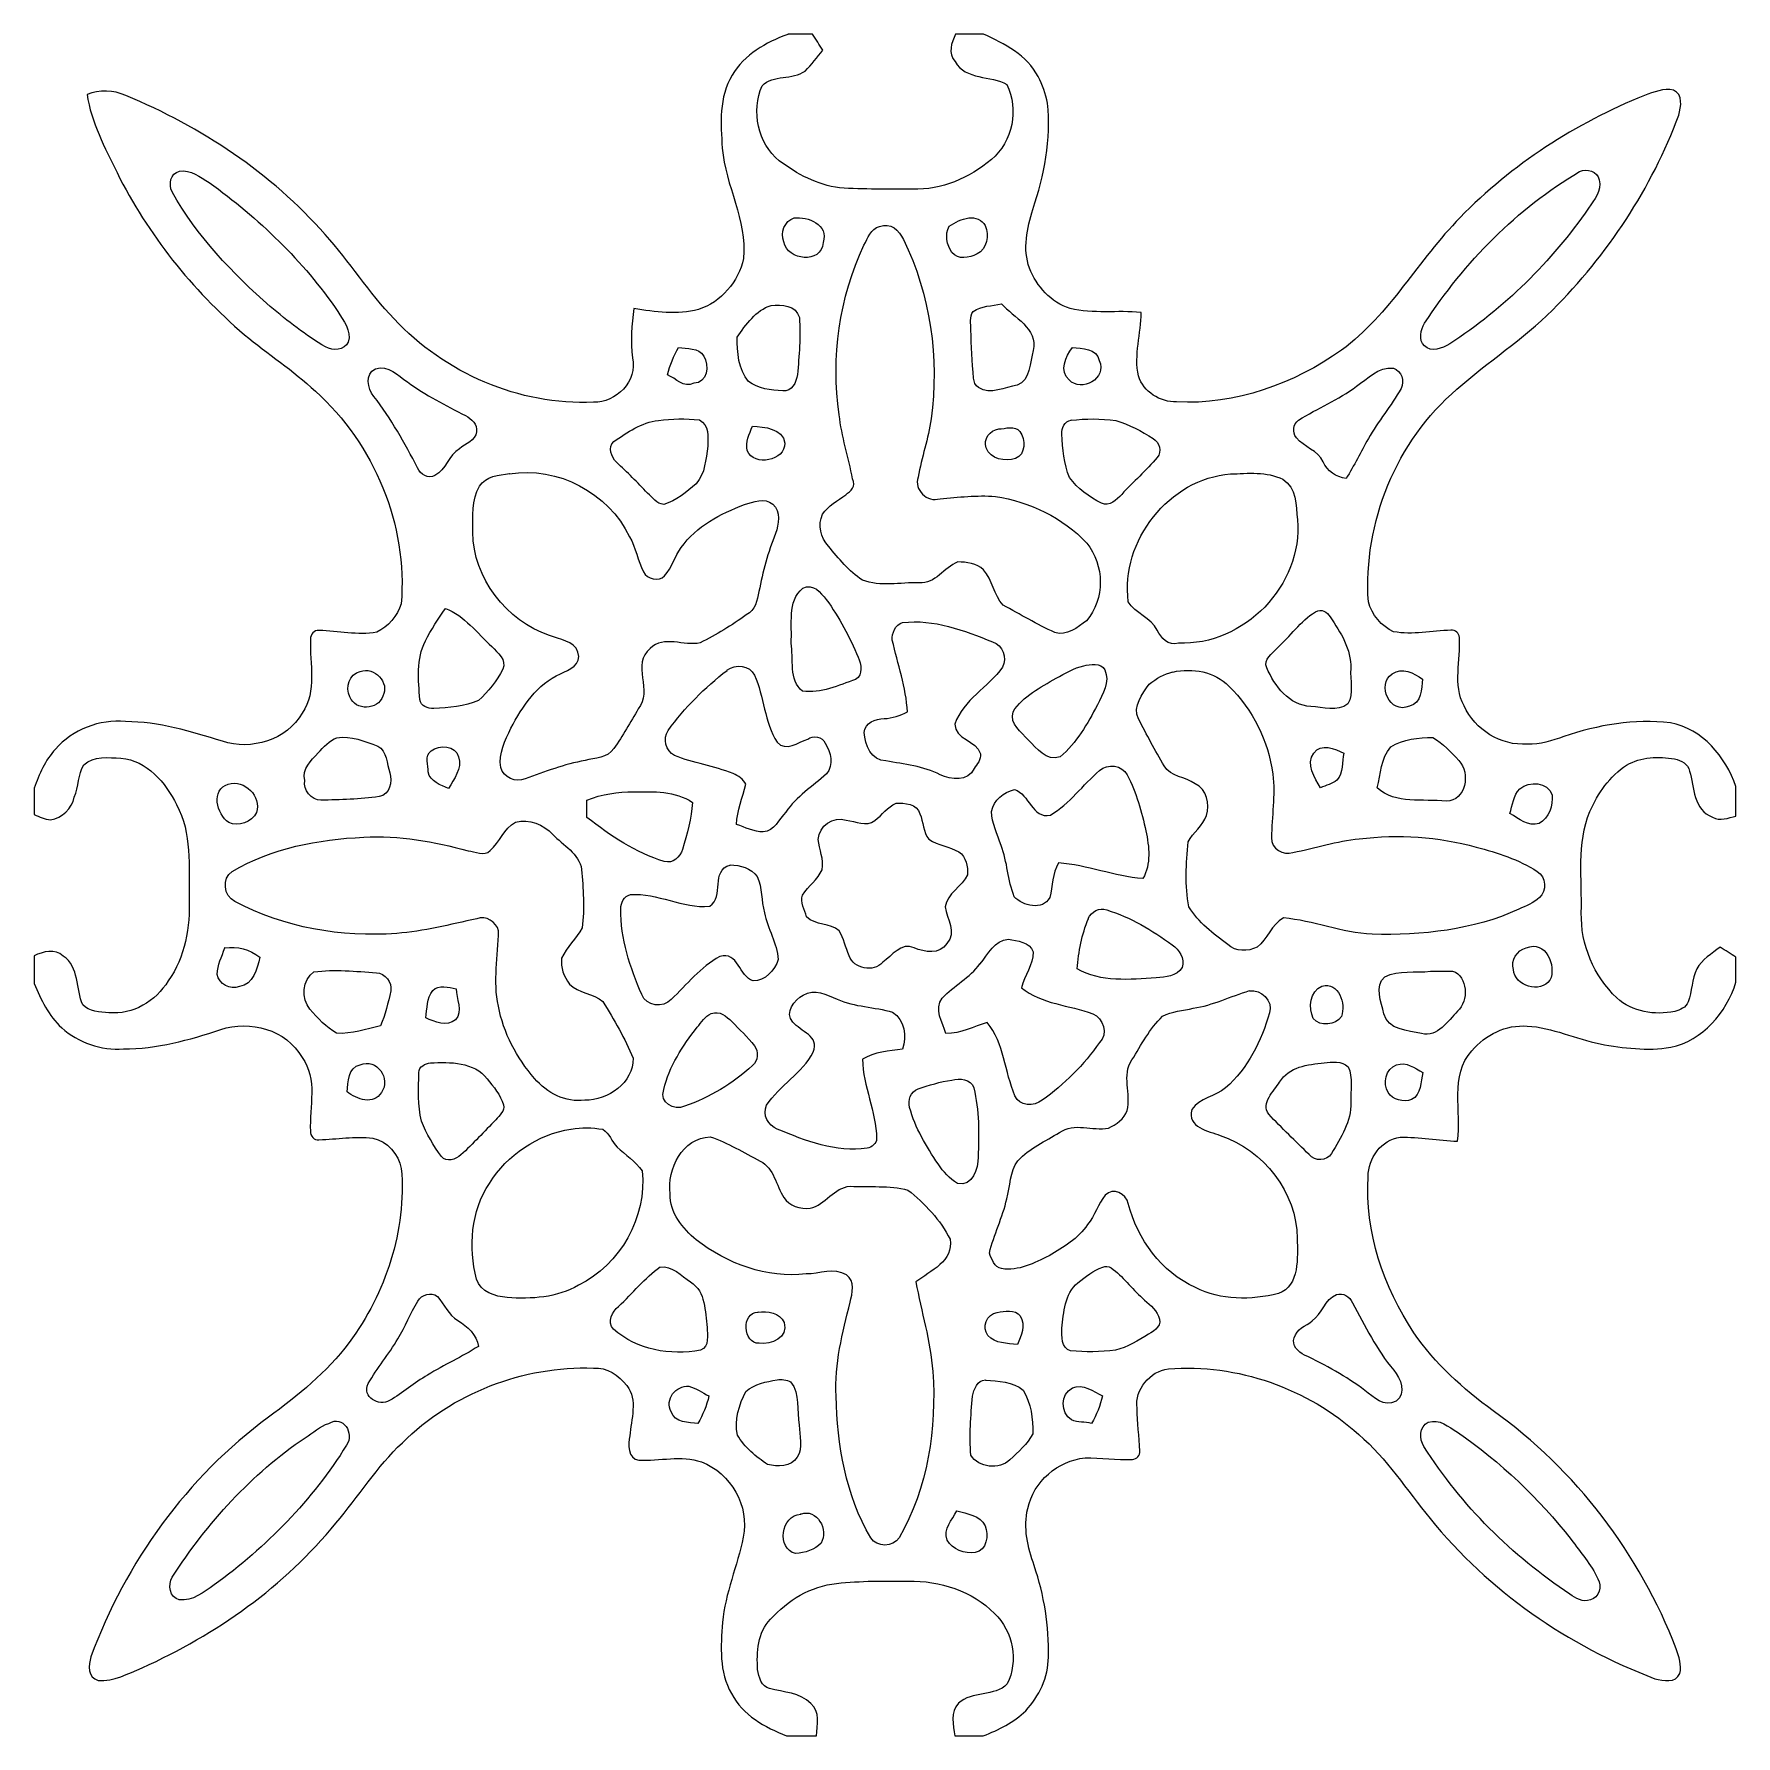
# Model space of a CAD drawing. Header units: centimetres. Extents: x -14.1 to 14.1, y -14.1 to 14.1.
import ezdxf

# ---------------------------------------------------------------- set-up
doc = ezdxf.new("R2010")
doc.units = ezdxf.units.CM
doc.header["$MEASUREMENT"] = 0
doc.layers.add('Camada 1', color=7, linetype='Continuous')

msp = doc.modelspace()

# ---------------------------------------------------------------- linework, layer by layer
at = {"layer": 'Camada 1', "color": 151}
for points, knots in [([(-1.611, 14.111), (-1.611, 14.111), (-1.201, 14.111), (-1.201, 14.111), (-1.201, 14.111), (-1.144, 14.022), (-1.088, 13.932), (-1.031, 13.843), (-1.031, 13.843), (-1.125, 13.724), (-1.214, 13.6), (-1.326, 13.498), (-1.326, 13.498), (-1.534, 13.347), (-1.852, 13.442), (-2.038, 13.254), (-2.038, 13.254), (-2.216, 12.833), (-2.114, 12.298), (-1.752, 12.008), (-1.752, 12.008), (-1.458, 11.791), (-1.123, 11.606), (-0.754, 11.562), (-0.754, 11.562), (-0.351, 11.529), (0.054, 11.544), (0.458, 11.54), (0.458, 11.54), (0.936, 11.518), (1.405, 11.725), (1.764, 12.029), (1.764, 12.029), (2.119, 12.323), (2.224, 12.868), (2.02, 13.274), (2.02, 13.274), (1.76, 13.429), (1.335, 13.344), (1.162, 13.653), (1.162, 13.653), (1.041, 13.794), (1.103, 13.966), (1.169, 14.111), (1.169, 14.111), (1.169, 14.111), (1.634, 14.111), (1.634, 14.111), (1.634, 14.111), (1.98, 13.948), (2.358, 13.761), (2.539, 13.405), (2.539, 13.405), (2.616, 13.27), (2.665, 13.118), (2.696, 12.965), (2.696, 12.965), (2.754, 12.368), (2.648, 11.766), (2.451, 11.203), (2.451, 11.203), (2.356, 10.89), (2.28, 10.547), (2.396, 10.229), (2.396, 10.229), (2.517, 9.929), (2.751, 9.654), (3.069, 9.559), (3.069, 9.559), (3.455, 9.466), (3.855, 9.531), (4.247, 9.494), (4.247, 9.494), (4.246, 9.145), (4.128, 8.786), (4.203, 8.44), (4.203, 8.44), (4.283, 8.176), (4.565, 8.004), (4.834, 8.01), (4.834, 8.01), (5.812, 7.953), (6.779, 8.311), (7.572, 8.868), (7.572, 8.868), (8.375, 9.461), (8.843, 10.367), (9.537, 11.066), (9.537, 11.066), (10.392, 11.954), (11.455, 12.627), (12.593, 13.093), (12.593, 13.093), (12.744, 13.147), (12.913, 13.219), (13.076, 13.18), (13.076, 13.18), (13.237, 13.11), (13.201, 12.907), (13.163, 12.767), (13.163, 12.767), (12.712, 11.553), (11.984, 10.448), (11.069, 9.533), (11.069, 9.533), (10.58, 9.05), (10, 8.675), (9.485, 8.223), (9.485, 8.223), (8.481, 7.362), (7.927, 6.01), (8.016, 4.693), (8.016, 4.693), (8.072, 4.482), (8.233, 4.286), (8.434, 4.198), (8.434, 4.198), (8.748, 4.14), (9.07, 4.219), (9.385, 4.223), (9.385, 4.223), (9.456, 4.231), (9.521, 4.172), (9.525, 4.102), (9.525, 4.102), (9.552, 3.726), (9.412, 3.32), (9.602, 2.969), (9.602, 2.969), (9.785, 2.573), (10.211, 2.302), (10.652, 2.335), (10.652, 2.335), (10.862, 2.325), (11.061, 2.393), (11.256, 2.46), (11.256, 2.46), (11.821, 2.654), (12.426, 2.756), (13.023, 2.687), (13.023, 2.687), (13.563, 2.591), (13.933, 2.125), (14.111, 1.634), (14.111, 1.634), (14.111, 1.634), (14.111, 1.138), (14.111, 1.138), (14.111, 1.138), (13.985, 1.113), (13.846, 1.052), (13.723, 1.124), (13.723, 1.124), (13.41, 1.235), (13.415, 1.623), (13.342, 1.888), (13.342, 1.888), (13.319, 2.007), (13.202, 2.067), (13.094, 2.088), (13.094, 2.088), (12.828, 2.137), (12.537, 2.124), (12.298, 1.986), (12.298, 1.986), (12.021, 1.801), (11.821, 1.52), (11.689, 1.218), (11.689, 1.218), (11.473, 0.684), (11.559, 0.098), (11.547, -0.463), (11.547, -0.463), (11.533, -0.989), (11.756, -1.512), (12.136, -1.874), (12.136, -1.874), (12.393, -2.108), (12.763, -2.168), (13.095, -2.098), (13.095, -2.098), (13.181, -2.072), (13.287, -2.037), (13.319, -1.942), (13.319, -1.942), (13.376, -1.762), (13.387, -1.567), (13.46, -1.392), (13.46, -1.392), (13.55, -1.236), (13.71, -1.141), (13.849, -1.034), (13.849, -1.034), (13.936, -1.089), (14.024, -1.144), (14.111, -1.2), (14.111, -1.2), (14.111, -1.2), (14.111, -1.615), (14.111, -1.615), (14.111, -1.615), (13.953, -2.119), (13.563, -2.579), (13.029, -2.694), (13.029, -2.694), (12.641, -2.76), (12.245, -2.706), (11.861, -2.638), (11.861, -2.638), (11.452, -2.56), (11.071, -2.361), (10.65, -2.342), (10.65, -2.342), (10.301, -2.314), (9.954, -2.487), (9.732, -2.752), (9.732, -2.752), (9.357, -3.165), (9.57, -3.755), (9.494, -4.253), (9.494, -4.253), (9.176, -4.234), (8.861, -4.183), (8.543, -4.185), (8.543, -4.185), (8.233, -4.222), (8.009, -4.537), (8.012, -4.838), (8.012, -4.838), (7.953, -5.757), (8.268, -6.669), (8.771, -7.428), (8.771, -7.428), (9.118, -7.943), (9.586, -8.359), (10.085, -8.721), (10.085, -8.721), (11.457, -9.701), (12.516, -11.099), (13.122, -12.671), (13.122, -12.671), (13.164, -12.8), (13.215, -12.943), (13.181, -13.079), (13.181, -13.079), (13.111, -13.24), (12.907, -13.204), (12.768, -13.166), (12.768, -13.166), (11.326, -12.62), (10.011, -11.71), (9.039, -10.508), (9.039, -10.508), (8.65, -10.04), (8.325, -9.512), (7.857, -9.115), (7.857, -9.115), (7.006, -8.349), (5.842, -7.938), (4.699, -8.025), (4.699, -8.025), (4.393, -8.064), (4.139, -8.369), (4.18, -8.681), (4.18, -8.681), (4.177, -8.918), (4.219, -9.152), (4.225, -9.389), (4.225, -9.389), (4.233, -9.46), (4.173, -9.524), (4.104, -9.53), (4.104, -9.53), (3.841, -9.542), (3.579, -9.496), (3.317, -9.503), (3.317, -9.503), (2.868, -9.546), (2.462, -9.899), (2.368, -10.342), (2.368, -10.342), (2.288, -10.66), (2.369, -10.989), (2.475, -11.29), (2.475, -11.29), (2.636, -11.779), (2.728, -12.293), (2.709, -12.808), (2.709, -12.808), (2.714, -13.141), (2.554, -13.455), (2.334, -13.697), (2.334, -13.697), (2.137, -13.89), (1.885, -14.012), (1.631, -14.115), (1.631, -14.115), (1.631, -14.115), (1.157, -14.115), (1.157, -14.115), (1.157, -14.115), (1.136, -13.932), (1.074, -13.718), (1.221, -13.572), (1.221, -13.572), (1.441, -13.365), (1.819, -13.467), (2.029, -13.253), (2.029, -13.253), (2.212, -12.878), (2.126, -12.372), (1.818, -12.085), (1.818, -12.085), (1.449, -11.706), (0.909, -11.537), (0.389, -11.547), (0.389, -11.547), (-0.008, -11.543), (-0.406, -11.542), (-0.801, -11.585), (-0.801, -11.585), (-1.227, -11.627), (-1.617, -11.866), (-1.899, -12.179), (-1.899, -12.179), (-2.115, -12.397), (-2.129, -12.728), (-2.111, -13.015), (-2.111, -13.015), (-2.089, -13.135), (-2.052, -13.298), (-1.914, -13.33), (-1.914, -13.33), (-1.682, -13.391), (-1.408, -13.394), (-1.227, -13.578), (-1.227, -13.578), (-1.068, -13.709), (-1.13, -13.934), (-1.135, -14.114), (-1.135, -14.114), (-1.135, -14.114), (-1.631, -14.114), (-1.631, -14.114), (-1.631, -14.114), (-1.992, -13.971), (-2.361, -13.773), (-2.545, -13.412), (-2.545, -13.412), (-2.759, -13.056), (-2.718, -12.625), (-2.695, -12.231), (-2.695, -12.231), (-2.651, -11.744), (-2.443, -11.293), (-2.352, -10.817), (-2.352, -10.817), (-2.239, -10.303), (-2.557, -9.753), (-3.043, -9.57), (-3.043, -9.57), (-3.38, -9.454), (-3.736, -9.558), (-4.081, -9.541), (-4.081, -9.541), (-4.27, -9.519), (-4.259, -9.274), (-4.229, -9.14), (-4.229, -9.14), (-4.216, -8.863), (-4.089, -8.542), (-4.282, -8.305), (-4.282, -8.305), (-4.414, -8.138), (-4.61, -7.993), (-4.834, -8.014), (-4.834, -8.014), (-5.998, -7.972), (-7.176, -8.431), (-8.003, -9.252), (-8.003, -9.252), (-8.426, -9.647), (-8.729, -10.148), (-9.105, -10.584), (-9.105, -10.584), (-9.957, -11.633), (-11.088, -12.431), (-12.315, -12.984), (-12.315, -12.984), (-12.549, -13.081), (-12.787, -13.212), (-13.047, -13.194), (-13.047, -13.194), (-13.222, -13.149), (-13.208, -12.941), (-13.168, -12.8), (-13.168, -12.8), (-12.589, -11.234), (-11.573, -9.821), (-10.224, -8.83), (-10.224, -8.83), (-9.734, -8.469), (-9.252, -8.085), (-8.887, -7.592), (-8.887, -7.592), (-8.278, -6.768), (-7.932, -5.732), (-8.02, -4.703), (-8.02, -4.703), (-8.064, -4.466), (-8.251, -4.249), (-8.492, -4.2), (-8.492, -4.2), (-8.79, -4.165), (-9.087, -4.217), (-9.385, -4.228), (-9.385, -4.228), (-9.468, -4.245), (-9.53, -4.16), (-9.528, -4.084), (-9.528, -4.084), (-9.546, -3.678), (-9.403, -3.218), (-9.666, -2.863), (-9.666, -2.863), (-9.923, -2.4), (-10.531, -2.234), (-11.014, -2.401), (-11.014, -2.401), (-11.536, -2.573), (-12.075, -2.721), (-12.629, -2.72), (-12.629, -2.72), (-12.998, -2.746), (-13.375, -2.616), (-13.651, -2.37), (-13.651, -2.37), (-13.868, -2.171), (-13.996, -1.902), (-14.11, -1.636), (-14.11, -1.636), (-14.11, -1.636), (-14.11, -1.176), (-14.11, -1.176), (-14.11, -1.176), (-13.957, -1.11), (-13.765, -1.045), (-13.627, -1.182), (-13.627, -1.182), (-13.354, -1.359), (-13.422, -1.73), (-13.3, -1.989), (-13.3, -1.989), (-13.197, -2.108), (-13.016, -2.11), (-12.872, -2.12), (-12.872, -2.12), (-12.471, -2.163), (-12.092, -1.926), (-11.887, -1.594), (-11.887, -1.594), (-11.601, -1.199), (-11.522, -0.696), (-11.537, -0.218), (-11.537, -0.218), (-11.547, 0.3), (-11.489, 0.86), (-11.747, 1.331), (-11.747, 1.331), (-11.932, 1.695), (-12.231, 2.063), (-12.669, 2.103), (-12.669, 2.103), (-12.868, 2.104), (-13.125, 2.15), (-13.284, 1.993), (-13.284, 1.993), (-13.382, 1.832), (-13.371, 1.628), (-13.442, 1.455), (-13.442, 1.455), (-13.484, 1.262), (-13.644, 1.112), (-13.837, 1.078), (-13.837, 1.078), (-13.934, 1.083), (-14.022, 1.131), (-14.11, 1.166), (-14.11, 1.166), (-14.11, 1.166), (-14.11, 1.604), (-14.11, 1.604), (-14.11, 1.604), (-14.021, 1.833), (-13.926, 2.068), (-13.755, 2.25), (-13.755, 2.25), (-13.471, 2.578), (-13.024, 2.75), (-12.593, 2.709), (-12.593, 2.709), (-12.041, 2.707), (-11.509, 2.546), (-10.987, 2.381), (-10.987, 2.381), (-10.509, 2.226), (-9.917, 2.398), (-9.663, 2.85), (-9.663, 2.85), (-9.413, 3.21), (-9.542, 3.666), (-9.526, 4.072), (-9.526, 4.072), (-9.53, 4.15), (-9.466, 4.229), (-9.383, 4.219), (-9.383, 4.219), (-9.066, 4.211), (-8.744, 4.134), (-8.428, 4.191), (-8.428, 4.191), (-8.236, 4.279), (-8.088, 4.464), (-8.021, 4.661), (-8.021, 4.661), (-7.914, 5.97), (-8.467, 7.312), (-9.444, 8.187), (-9.444, 8.187), (-9.811, 8.531), (-10.236, 8.804), (-10.622, 9.125), (-10.622, 9.125), (-11.491, 9.872), (-12.222, 10.784), (-12.734, 11.812), (-12.734, 11.812), (-12.938, 12.227), (-13.161, 12.647), (-13.231, 13.11), (-13.231, 13.11), (-13.025, 13.19), (-12.79, 13.187), (-12.59, 13.089), (-12.59, 13.089), (-11.336, 12.576), (-10.18, 11.803), (-9.28, 10.785), (-9.28, 10.785), (-8.877, 10.338), (-8.556, 9.822), (-8.14, 9.386), (-8.14, 9.386), (-7.301, 8.489), (-6.065, 7.945), (-4.832, 8.005), (-4.832, 8.005), (-4.463, 7.988), (-4.092, 8.361), (-4.189, 8.739), (-4.189, 8.739), (-4.216, 9.012), (-4.201, 9.288), (-4.163, 9.559), (-4.163, 9.559), (-3.811, 9.503), (-3.444, 9.448), (-3.093, 9.544), (-3.093, 9.544), (-2.717, 9.663), (-2.427, 10.005), (-2.347, 10.387), (-2.347, 10.387), (-2.281, 11.026), (-2.648, 11.593), (-2.697, 12.219), (-2.697, 12.219), (-2.726, 12.622), (-2.755, 13.068), (-2.533, 13.428), (-2.533, 13.428), (-2.333, 13.772), (-1.974, 13.973), (-1.611, 14.105), (-1.611, 14.105), (-1.611, 14.105), (-1.611, 14.111), (-1.611, 14.111)], [0, 0, 0, 0, 0.006757, 0.006757, 0.006757, 0.006757, 0.013514, 0.013514, 0.013514, 0.013514, 0.02027, 0.02027, 0.02027, 0.02027, 0.027027, 0.027027, 0.027027, 0.027027, 0.033784, 0.033784, 0.033784, 0.033784, 0.040541, 0.040541, 0.040541, 0.040541, 0.047297, 0.047297, 0.047297, 0.047297, 0.054054, 0.054054, 0.054054, 0.054054, 0.060811, 0.060811, 0.060811, 0.060811, 0.067568, 0.067568, 0.067568, 0.067568, 0.074324, 0.074324, 0.074324, 0.074324, 0.081081, 0.081081, 0.081081, 0.081081, 0.087838, 0.087838, 0.087838, 0.087838, 0.094595, 0.094595, 0.094595, 0.094595, 0.101351, 0.101351, 0.101351, 0.101351, 0.108108, 0.108108, 0.108108, 0.108108, 0.114865, 0.114865, 0.114865, 0.114865, 0.121622, 0.121622, 0.121622, 0.121622, 0.128378, 0.128378, 0.128378, 0.128378, 0.135135, 0.135135, 0.135135, 0.135135, 0.141892, 0.141892, 0.141892, 0.141892, 0.148649, 0.148649, 0.148649, 0.148649, 0.155405, 0.155405, 0.155405, 0.155405, 0.162162, 0.162162, 0.162162, 0.162162, 0.168919, 0.168919, 0.168919, 0.168919, 0.175676, 0.175676, 0.175676, 0.175676, 0.182432, 0.182432, 0.182432, 0.182432, 0.189189, 0.189189, 0.189189, 0.189189, 0.195946, 0.195946, 0.195946, 0.195946, 0.202703, 0.202703, 0.202703, 0.202703, 0.209459, 0.209459, 0.209459, 0.209459, 0.216216, 0.216216, 0.216216, 0.216216, 0.222973, 0.222973, 0.222973, 0.222973, 0.22973, 0.22973, 0.22973, 0.22973, 0.236486, 0.236486, 0.236486, 0.236486, 0.243243, 0.243243, 0.243243, 0.243243, 0.25, 0.25, 0.25, 0.25, 0.256757, 0.256757, 0.256757, 0.256757, 0.263514, 0.263514, 0.263514, 0.263514, 0.27027, 0.27027, 0.27027, 0.27027, 0.277027, 0.277027, 0.277027, 0.277027, 0.283784, 0.283784, 0.283784, 0.283784, 0.290541, 0.290541, 0.290541, 0.290541, 0.297297, 0.297297, 0.297297, 0.297297, 0.304054, 0.304054, 0.304054, 0.304054, 0.310811, 0.310811, 0.310811, 0.310811, 0.317568, 0.317568, 0.317568, 0.317568, 0.324324, 0.324324, 0.324324, 0.324324, 0.331081, 0.331081, 0.331081, 0.331081, 0.337838, 0.337838, 0.337838, 0.337838, 0.344595, 0.344595, 0.344595, 0.344595, 0.351351, 0.351351, 0.351351, 0.351351, 0.358108, 0.358108, 0.358108, 0.358108, 0.364865, 0.364865, 0.364865, 0.364865, 0.371622, 0.371622, 0.371622, 0.371622, 0.378378, 0.378378, 0.378378, 0.378378, 0.385135, 0.385135, 0.385135, 0.385135, 0.391892, 0.391892, 0.391892, 0.391892, 0.398649, 0.398649, 0.398649, 0.398649, 0.405405, 0.405405, 0.405405, 0.405405, 0.412162, 0.412162, 0.412162, 0.412162, 0.418919, 0.418919, 0.418919, 0.418919, 0.425676, 0.425676, 0.425676, 0.425676, 0.432432, 0.432432, 0.432432, 0.432432, 0.439189, 0.439189, 0.439189, 0.439189, 0.445946, 0.445946, 0.445946, 0.445946, 0.452703, 0.452703, 0.452703, 0.452703, 0.459459, 0.459459, 0.459459, 0.459459, 0.466216, 0.466216, 0.466216, 0.466216, 0.472973, 0.472973, 0.472973, 0.472973, 0.47973, 0.47973, 0.47973, 0.47973, 0.486486, 0.486486, 0.486486, 0.486486, 0.493243, 0.493243, 0.493243, 0.493243, 0.5, 0.5, 0.5, 0.5, 0.506757, 0.506757, 0.506757, 0.506757, 0.513514, 0.513514, 0.513514, 0.513514, 0.52027, 0.52027, 0.52027, 0.52027, 0.527027, 0.527027, 0.527027, 0.527027, 0.533784, 0.533784, 0.533784, 0.533784, 0.540541, 0.540541, 0.540541, 0.540541, 0.547297, 0.547297, 0.547297, 0.547297, 0.554054, 0.554054, 0.554054, 0.554054, 0.560811, 0.560811, 0.560811, 0.560811, 0.567568, 0.567568, 0.567568, 0.567568, 0.574324, 0.574324, 0.574324, 0.574324, 0.581081, 0.581081, 0.581081, 0.581081, 0.587838, 0.587838, 0.587838, 0.587838, 0.594595, 0.594595, 0.594595, 0.594595, 0.601351, 0.601351, 0.601351, 0.601351, 0.608108, 0.608108, 0.608108, 0.608108, 0.614865, 0.614865, 0.614865, 0.614865, 0.621622, 0.621622, 0.621622, 0.621622, 0.628378, 0.628378, 0.628378, 0.628378, 0.635135, 0.635135, 0.635135, 0.635135, 0.641892, 0.641892, 0.641892, 0.641892, 0.648649, 0.648649, 0.648649, 0.648649, 0.655405, 0.655405, 0.655405, 0.655405, 0.662162, 0.662162, 0.662162, 0.662162, 0.668919, 0.668919, 0.668919, 0.668919, 0.675676, 0.675676, 0.675676, 0.675676, 0.682432, 0.682432, 0.682432, 0.682432, 0.689189, 0.689189, 0.689189, 0.689189, 0.695946, 0.695946, 0.695946, 0.695946, 0.702703, 0.702703, 0.702703, 0.702703, 0.709459, 0.709459, 0.709459, 0.709459, 0.716216, 0.716216, 0.716216, 0.716216, 0.722973, 0.722973, 0.722973, 0.722973, 0.72973, 0.72973, 0.72973, 0.72973, 0.736486, 0.736486, 0.736486, 0.736486, 0.743243, 0.743243, 0.743243, 0.743243, 0.75, 0.75, 0.75, 0.75, 0.756757, 0.756757, 0.756757, 0.756757, 0.763514, 0.763514, 0.763514, 0.763514, 0.77027, 0.77027, 0.77027, 0.77027, 0.777027, 0.777027, 0.777027, 0.777027, 0.783784, 0.783784, 0.783784, 0.783784, 0.790541, 0.790541, 0.790541, 0.790541, 0.797297, 0.797297, 0.797297, 0.797297, 0.804054, 0.804054, 0.804054, 0.804054, 0.810811, 0.810811, 0.810811, 0.810811, 0.817568, 0.817568, 0.817568, 0.817568, 0.824324, 0.824324, 0.824324, 0.824324, 0.831081, 0.831081, 0.831081, 0.831081, 0.837838, 0.837838, 0.837838, 0.837838, 0.844595, 0.844595, 0.844595, 0.844595, 0.851351, 0.851351, 0.851351, 0.851351, 0.858108, 0.858108, 0.858108, 0.858108, 0.864865, 0.864865, 0.864865, 0.864865, 0.871622, 0.871622, 0.871622, 0.871622, 0.878378, 0.878378, 0.878378, 0.878378, 0.885135, 0.885135, 0.885135, 0.885135, 0.891892, 0.891892, 0.891892, 0.891892, 0.898649, 0.898649, 0.898649, 0.898649, 0.905405, 0.905405, 0.905405, 0.905405, 0.912162, 0.912162, 0.912162, 0.912162, 0.918919, 0.918919, 0.918919, 0.918919, 0.925676, 0.925676, 0.925676, 0.925676, 0.932432, 0.932432, 0.932432, 0.932432, 0.939189, 0.939189, 0.939189, 0.939189, 0.945946, 0.945946, 0.945946, 0.945946, 0.952703, 0.952703, 0.952703, 0.952703, 0.959459, 0.959459, 0.959459, 0.959459, 0.966216, 0.966216, 0.966216, 0.966216, 0.972973, 0.972973, 0.972973, 0.972973, 0.97973, 0.97973, 0.97973, 0.97973, 0.986486, 0.986486, 0.986486, 0.986486, 1, 1, 1, 1]), ([(-11.7, 11.837), (-11.848, 11.802), (-11.885, 11.616), (-11.821, 11.493), (-11.821, 11.493), (-11.412, 10.758), (-10.82, 10.145), (-10.194, 9.592), (-10.194, 9.592), (-9.902, 9.351), (-9.604, 9.112), (-9.275, 8.923), (-9.275, 8.923), (-9.153, 8.851), (-8.966, 8.862), (-8.901, 9.003), (-8.901, 9.003), (-8.839, 9.193), (-8.986, 9.361), (-9.073, 9.512), (-9.073, 9.512), (-9.647, 10.346), (-10.385, 11.061), (-11.207, 11.648), (-11.207, 11.648), (-11.359, 11.735), (-11.509, 11.87), (-11.7, 11.837), (-11.7, 11.837), (-11.7, 11.837), (-11.7, 11.837), (-11.7, 11.837)], [0, 0, 0, 0, 0.111111, 0.111111, 0.111111, 0.111111, 0.222222, 0.222222, 0.222222, 0.222222, 0.333333, 0.333333, 0.333333, 0.333333, 0.444444, 0.444444, 0.444444, 0.444444, 0.555556, 0.555556, 0.555556, 0.555556, 0.666667, 0.666667, 0.666667, 0.666667, 0.777778, 0.777778, 0.777778, 0.777778, 1, 1, 1, 1]), ([(11.517, 11.831), (10.478, 11.214), (9.608, 10.327), (8.949, 9.317), (8.949, 9.317), (8.885, 9.21), (8.838, 9.033), (8.948, 8.942), (8.948, 8.942), (9.057, 8.823), (9.244, 8.9), (9.364, 8.972), (9.364, 8.972), (10.27, 9.561), (11.051, 10.337), (11.668, 11.223), (11.668, 11.223), (11.755, 11.366), (11.895, 11.508), (11.843, 11.694), (11.843, 11.694), (11.812, 11.83), (11.639, 11.887), (11.518, 11.832), (11.518, 11.832), (11.518, 11.832), (11.517, 11.831), (11.517, 11.831)], [0, 0, 0, 0, 0.125, 0.125, 0.125, 0.125, 0.25, 0.25, 0.25, 0.25, 0.375, 0.375, 0.375, 0.375, 0.5, 0.5, 0.5, 0.5, 0.625, 0.625, 0.625, 0.625, 0.75, 0.75, 0.75, 0.75, 1, 1, 1, 1]), ([(-1.505, 11.062), (-1.666, 11.013), (-1.739, 10.817), (-1.678, 10.664), (-1.678, 10.664), (-1.616, 10.358), (-1.057, 10.284), (-1.025, 10.654), (-1.025, 10.654), (-0.929, 10.952), (-1.278, 11.088), (-1.505, 11.062), (-1.505, 11.062), (-1.505, 11.062), (-1.505, 11.062), (-1.505, 11.062)], [0, 0, 0, 0, 0.2, 0.2, 0.2, 0.2, 0.4, 0.4, 0.4, 0.4, 0.6, 0.6, 0.6, 0.6, 1, 1, 1, 1]), ([(1.389, 11.061), (1.273, 11.042), (1.162, 10.991), (1.067, 10.923), (1.067, 10.923), (0.987, 10.792), (1.026, 10.609), (1.111, 10.489), (1.111, 10.489), (1.212, 10.36), (1.398, 10.397), (1.527, 10.463), (1.527, 10.463), (1.688, 10.55), (1.742, 10.772), (1.662, 10.934), (1.662, 10.934), (1.613, 11.032), (1.493, 11.074), (1.389, 11.061), (1.389, 11.061), (1.389, 11.061), (1.389, 11.061), (1.389, 11.061)], [0, 0, 0, 0, 0.142857, 0.142857, 0.142857, 0.142857, 0.285714, 0.285714, 0.285714, 0.285714, 0.428571, 0.428571, 0.428571, 0.428571, 0.571429, 0.571429, 0.571429, 0.571429, 0.714286, 0.714286, 0.714286, 0.714286, 1, 1, 1, 1]), ([(-0.091, 10.92), (-0.234, 10.881), (-0.284, 10.725), (-0.348, 10.61), (-0.348, 10.61), (-0.759, 9.74), (-0.898, 8.749), (-0.757, 7.798), (-0.757, 7.798), (-0.723, 7.435), (-0.602, 7.089), (-0.538, 6.733), (-0.538, 6.733), (-0.468, 6.606), (-0.57, 6.532), (-0.649, 6.471), (-0.649, 6.471), (-0.781, 6.368), (-0.942, 6.291), (-1.034, 6.146), (-1.034, 6.146), (-1.121, 5.969), (-1.061, 5.76), (-0.937, 5.619), (-0.937, 5.619), (-0.771, 5.413), (-0.598, 5.201), (-0.374, 5.056), (-0.374, 5.056), (-0.078, 4.939), (0.256, 5.018), (0.566, 5.01), (0.566, 5.01), (0.838, 4.986), (0.977, 5.265), (1.206, 5.356), (1.206, 5.356), (1.353, 5.356), (1.522, 5.332), (1.635, 5.227), (1.635, 5.227), (1.784, 5.057), (1.804, 4.803), (1.958, 4.638), (1.958, 4.638), (2.244, 4.489), (2.521, 4.319), (2.815, 4.186), (2.815, 4.186), (3.008, 4.12), (3.199, 4.273), (3.342, 4.381), (3.342, 4.381), (3.651, 4.735), (3.641, 5.31), (3.345, 5.668), (3.345, 5.668), (2.952, 6.095), (2.398, 6.35), (1.831, 6.442), (1.831, 6.442), (1.524, 6.467), (1.219, 6.428), (0.913, 6.405), (0.913, 6.405), (0.702, 6.334), (0.473, 6.551), (0.55, 6.764), (0.55, 6.764), (0.609, 7.088), (0.718, 7.401), (0.764, 7.728), (0.764, 7.728), (0.901, 8.734), (0.756, 9.79), (0.305, 10.704), (0.305, 10.704), (0.24, 10.852), (0.089, 10.993), (-0.09, 10.921), (-0.09, 10.921), (-0.09, 10.921), (-0.091, 10.92), (-0.091, 10.92)], [0, 0, 0, 0, 0.045455, 0.045455, 0.045455, 0.045455, 0.090909, 0.090909, 0.090909, 0.090909, 0.136364, 0.136364, 0.136364, 0.136364, 0.181818, 0.181818, 0.181818, 0.181818, 0.227273, 0.227273, 0.227273, 0.227273, 0.272727, 0.272727, 0.272727, 0.272727, 0.318182, 0.318182, 0.318182, 0.318182, 0.363636, 0.363636, 0.363636, 0.363636, 0.409091, 0.409091, 0.409091, 0.409091, 0.454545, 0.454545, 0.454545, 0.454545, 0.5, 0.5, 0.5, 0.5, 0.545455, 0.545455, 0.545455, 0.545455, 0.590909, 0.590909, 0.590909, 0.590909, 0.636364, 0.636364, 0.636364, 0.636364, 0.681818, 0.681818, 0.681818, 0.681818, 0.727273, 0.727273, 0.727273, 0.727273, 0.772727, 0.772727, 0.772727, 0.772727, 0.818182, 0.818182, 0.818182, 0.818182, 0.863636, 0.863636, 0.863636, 0.863636, 0.909091, 0.909091, 0.909091, 0.909091, 1, 1, 1, 1]), ([(-1.889, 9.61), (-2.141, 9.533), (-2.305, 9.287), (-2.453, 9.086), (-2.453, 9.086), (-2.451, 8.836), (-2.433, 8.548), (-2.264, 8.348), (-2.264, 8.348), (-2.105, 8.228), (-1.889, 8.203), (-1.695, 8.192), (-1.695, 8.192), (-1.542, 8.179), (-1.47, 8.333), (-1.452, 8.463), (-1.452, 8.463), (-1.423, 8.777), (-1.396, 9.093), (-1.42, 9.408), (-1.42, 9.408), (-1.474, 9.615), (-1.712, 9.628), (-1.888, 9.609), (-1.888, 9.609), (-1.888, 9.609), (-1.889, 9.61), (-1.889, 9.61)], [0, 0, 0, 0, 0.125, 0.125, 0.125, 0.125, 0.25, 0.25, 0.25, 0.25, 0.375, 0.375, 0.375, 0.375, 0.5, 0.5, 0.5, 0.5, 0.625, 0.625, 0.625, 0.625, 0.75, 0.75, 0.75, 0.75, 1, 1, 1, 1]), ([(1.463, 9.507), (1.393, 9.424), (1.43, 9.299), (1.423, 9.205), (1.423, 9.205), (1.434, 8.938), (1.443, 8.672), (1.469, 8.406), (1.469, 8.406), (1.475, 8.345), (1.494, 8.278), (1.553, 8.248), (1.553, 8.248), (1.748, 8.122), (1.99, 8.253), (2.19, 8.288), (2.19, 8.288), (2.422, 8.362), (2.394, 8.674), (2.46, 8.863), (2.46, 8.863), (2.537, 9.232), (2.135, 9.409), (1.933, 9.638), (1.933, 9.638), (1.778, 9.597), (1.596, 9.608), (1.464, 9.508), (1.464, 9.508), (1.464, 9.508), (1.463, 9.507), (1.463, 9.507)], [0, 0, 0, 0, 0.111111, 0.111111, 0.111111, 0.111111, 0.222222, 0.222222, 0.222222, 0.222222, 0.333333, 0.333333, 0.333333, 0.333333, 0.444444, 0.444444, 0.444444, 0.444444, 0.555556, 0.555556, 0.555556, 0.555556, 0.666667, 0.666667, 0.666667, 0.666667, 0.777778, 0.777778, 0.777778, 0.777778, 1, 1, 1, 1]), ([(-3.424, 8.915), (-3.505, 8.772), (-3.568, 8.62), (-3.605, 8.46), (-3.605, 8.46), (-3.467, 8.401), (-3.339, 8.234), (-3.171, 8.321), (-3.171, 8.321), (-2.939, 8.319), (-2.912, 8.618), (-3.004, 8.77), (-3.004, 8.77), (-3.088, 8.915), (-3.289, 8.884), (-3.423, 8.915), (-3.423, 8.915), (-3.423, 8.915), (-3.424, 8.915), (-3.424, 8.915)], [0, 0, 0, 0, 0.166667, 0.166667, 0.166667, 0.166667, 0.333333, 0.333333, 0.333333, 0.333333, 0.5, 0.5, 0.5, 0.5, 0.666667, 0.666667, 0.666667, 0.666667, 1, 1, 1, 1]), ([(3.107, 8.913), (2.998, 8.764), (2.885, 8.523), (3.055, 8.374), (3.055, 8.374), (3.257, 8.16), (3.69, 8.399), (3.554, 8.695), (3.554, 8.695), (3.515, 8.897), (3.265, 8.9), (3.107, 8.913), (3.107, 8.913), (3.107, 8.913), (3.107, 8.913), (3.107, 8.913)], [0, 0, 0, 0, 0.2, 0.2, 0.2, 0.2, 0.4, 0.4, 0.4, 0.4, 0.6, 0.6, 0.6, 0.6, 1, 1, 1, 1]), ([(-8.449, 8.561), (-8.63, 8.471), (-8.581, 8.233), (-8.475, 8.1), (-8.475, 8.1), (-8.189, 7.733), (-7.964, 7.326), (-7.75, 6.915), (-7.75, 6.915), (-7.706, 6.807), (-7.572, 6.73), (-7.462, 6.79), (-7.462, 6.79), (-7.276, 6.885), (-7.236, 7.127), (-7.057, 7.232), (-7.057, 7.232), (-6.956, 7.317), (-6.791, 7.366), (-6.772, 7.515), (-6.772, 7.515), (-6.754, 7.637), (-6.857, 7.732), (-6.956, 7.782), (-6.956, 7.782), (-7.285, 7.952), (-7.619, 8.12), (-7.917, 8.342), (-7.917, 8.342), (-8.078, 8.445), (-8.232, 8.631), (-8.45, 8.561), (-8.45, 8.561), (-8.45, 8.561), (-8.449, 8.561), (-8.449, 8.561)], [0, 0, 0, 0, 0.1, 0.1, 0.1, 0.1, 0.2, 0.2, 0.2, 0.2, 0.3, 0.3, 0.3, 0.3, 0.4, 0.4, 0.4, 0.4, 0.5, 0.5, 0.5, 0.5, 0.6, 0.6, 0.6, 0.6, 0.7, 0.7, 0.7, 0.7, 0.8, 0.8, 0.8, 0.8, 1, 1, 1, 1]), ([(7.817, 8.27), (7.522, 8.041), (7.17, 7.909), (6.858, 7.708), (6.858, 7.708), (6.765, 7.642), (6.75, 7.503), (6.822, 7.416), (6.822, 7.416), (6.948, 7.257), (7.177, 7.208), (7.267, 7.016), (7.267, 7.016), (7.335, 6.858), (7.481, 6.769), (7.646, 6.737), (7.646, 6.737), (7.78, 6.952), (7.892, 7.18), (8.016, 7.401), (8.016, 7.401), (8.178, 7.69), (8.394, 7.944), (8.557, 8.231), (8.557, 8.231), (8.619, 8.359), (8.567, 8.523), (8.43, 8.567), (8.43, 8.567), (8.178, 8.6), (8.005, 8.392), (7.817, 8.27), (7.817, 8.27), (7.817, 8.27), (7.817, 8.27), (7.817, 8.27)], [0, 0, 0, 0, 0.1, 0.1, 0.1, 0.1, 0.2, 0.2, 0.2, 0.2, 0.3, 0.3, 0.3, 0.3, 0.4, 0.4, 0.4, 0.4, 0.5, 0.5, 0.5, 0.5, 0.6, 0.6, 0.6, 0.6, 0.7, 0.7, 0.7, 0.7, 0.8, 0.8, 0.8, 0.8, 1, 1, 1, 1]), ([(-3.758, 7.704), (-4.035, 7.668), (-4.273, 7.507), (-4.497, 7.352), (-4.497, 7.352), (-4.598, 7.259), (-4.539, 7.092), (-4.451, 7.009), (-4.451, 7.009), (-4.276, 6.842), (-4.101, 6.675), (-3.938, 6.496), (-3.938, 6.496), (-3.855, 6.431), (-3.783, 6.316), (-3.668, 6.311), (-3.668, 6.311), (-3.462, 6.373), (-3.29, 6.517), (-3.128, 6.654), (-3.128, 6.654), (-2.981, 6.823), (-2.97, 7.062), (-2.939, 7.274), (-2.939, 7.274), (-2.933, 7.432), (-2.913, 7.627), (-3.077, 7.713), (-3.077, 7.713), (-3.305, 7.735), (-3.532, 7.732), (-3.758, 7.704), (-3.758, 7.704), (-3.758, 7.704), (-3.758, 7.704), (-3.758, 7.704)], [0, 0, 0, 0, 0.1, 0.1, 0.1, 0.1, 0.2, 0.2, 0.2, 0.2, 0.3, 0.3, 0.3, 0.3, 0.4, 0.4, 0.4, 0.4, 0.5, 0.5, 0.5, 0.5, 0.6, 0.6, 0.6, 0.6, 0.7, 0.7, 0.7, 0.7, 0.8, 0.8, 0.8, 0.8, 1, 1, 1, 1]), ([(1.887, 7.561), (1.741, 7.544), (1.625, 7.39), (1.68, 7.247), (1.68, 7.247), (1.741, 7.052), (2, 7.021), (2.167, 7.069), (2.167, 7.069), (2.335, 7.14), (2.332, 7.388), (2.235, 7.517), (2.235, 7.517), (2.157, 7.627), (1.99, 7.564), (1.887, 7.561), (1.887, 7.561), (1.887, 7.561), (1.887, 7.561), (1.887, 7.561)], [0, 0, 0, 0, 0.166667, 0.166667, 0.166667, 0.166667, 0.333333, 0.333333, 0.333333, 0.333333, 0.5, 0.5, 0.5, 0.5, 0.666667, 0.666667, 0.666667, 0.666667, 1, 1, 1, 1]), ([(3.085, 7.707), (2.977, 7.69), (2.925, 7.574), (2.931, 7.475), (2.931, 7.475), (2.947, 7.234), (2.966, 6.982), (3.061, 6.756), (3.061, 6.756), (3.19, 6.569), (3.388, 6.433), (3.589, 6.332), (3.589, 6.332), (3.723, 6.262), (3.842, 6.391), (3.926, 6.477), (3.926, 6.477), (4.116, 6.687), (4.334, 6.87), (4.514, 7.089), (4.514, 7.089), (4.596, 7.186), (4.549, 7.341), (4.447, 7.401), (4.447, 7.401), (4.254, 7.525), (4.048, 7.637), (3.826, 7.7), (3.826, 7.7), (3.581, 7.737), (3.33, 7.733), (3.084, 7.706), (3.084, 7.706), (3.084, 7.706), (3.085, 7.707), (3.085, 7.707)], [0, 0, 0, 0, 0.1, 0.1, 0.1, 0.1, 0.2, 0.2, 0.2, 0.2, 0.3, 0.3, 0.3, 0.3, 0.4, 0.4, 0.4, 0.4, 0.5, 0.5, 0.5, 0.5, 0.6, 0.6, 0.6, 0.6, 0.7, 0.7, 0.7, 0.7, 0.8, 0.8, 0.8, 0.8, 1, 1, 1, 1]), ([(-2.196, 7.606), (-2.254, 7.48), (-2.31, 7.347), (-2.283, 7.203), (-2.283, 7.203), (-2.17, 6.929), (-1.652, 7.034), (-1.66, 7.326), (-1.66, 7.326), (-1.694, 7.578), (-2.003, 7.592), (-2.196, 7.605), (-2.196, 7.605), (-2.196, 7.605), (-2.196, 7.606), (-2.196, 7.606)], [0, 0, 0, 0, 0.2, 0.2, 0.2, 0.2, 0.4, 0.4, 0.4, 0.4, 0.6, 0.6, 0.6, 0.6, 1, 1, 1, 1]), ([(-6.227, 6.821), (-6.402, 6.8), (-6.618, 6.778), (-6.723, 6.613), (-6.723, 6.613), (-6.858, 6.386), (-6.83, 6.103), (-6.836, 5.85), (-6.836, 5.85), (-6.827, 5.089), (-6.278, 4.374), (-5.56, 4.137), (-5.56, 4.137), (-5.408, 4.06), (-5.151, 4.058), (-5.092, 3.86), (-5.092, 3.86), (-5.016, 3.653), (-5.241, 3.57), (-5.382, 3.5), (-5.382, 3.5), (-5.771, 3.33), (-6.009, 2.958), (-6.205, 2.6), (-6.205, 2.6), (-6.295, 2.395), (-6.412, 2.18), (-6.372, 1.946), (-6.372, 1.946), (-6.324, 1.784), (-6.122, 1.689), (-5.967, 1.759), (-5.967, 1.759), (-5.641, 1.876), (-5.315, 2.001), (-4.973, 2.064), (-4.973, 2.064), (-4.81, 2.102), (-4.6, 2.107), (-4.494, 2.261), (-4.494, 2.261), (-4.349, 2.474), (-4.219, 2.696), (-4.091, 2.919), (-4.091, 2.919), (-3.844, 3.21), (-4.214, 3.667), (-3.892, 3.918), (-3.892, 3.918), (-3.668, 4.149), (-3.335, 3.949), (-3.063, 4.014), (-3.063, 4.014), (-2.798, 4.151), (-2.539, 4.303), (-2.299, 4.48), (-2.299, 4.48), (-2.146, 4.549), (-2.122, 4.721), (-2.089, 4.864), (-2.089, 4.864), (-2.03, 5.193), (-1.938, 5.515), (-1.815, 5.825), (-1.815, 5.825), (-1.761, 5.98), (-1.719, 6.196), (-1.861, 6.315), (-1.861, 6.315), (-1.995, 6.426), (-2.181, 6.35), (-2.329, 6.308), (-2.329, 6.308), (-2.725, 6.157), (-3.13, 5.949), (-3.38, 5.594), (-3.38, 5.594), (-3.485, 5.447), (-3.531, 5.26), (-3.656, 5.127), (-3.656, 5.127), (-3.749, 5.02), (-3.945, 5.071), (-4.002, 5.192), (-4.002, 5.192), (-4.095, 5.38), (-4.137, 5.589), (-4.234, 5.775), (-4.234, 5.775), (-4.587, 6.498), (-5.427, 6.951), (-6.229, 6.818), (-6.229, 6.818), (-6.229, 6.818), (-6.227, 6.821), (-6.227, 6.821)], [0, 0, 0, 0, 0.04, 0.04, 0.04, 0.04, 0.08, 0.08, 0.08, 0.08, 0.12, 0.12, 0.12, 0.12, 0.16, 0.16, 0.16, 0.16, 0.2, 0.2, 0.2, 0.2, 0.24, 0.24, 0.24, 0.24, 0.28, 0.28, 0.28, 0.28, 0.32, 0.32, 0.32, 0.32, 0.36, 0.36, 0.36, 0.36, 0.4, 0.4, 0.4, 0.4, 0.44, 0.44, 0.44, 0.44, 0.48, 0.48, 0.48, 0.48, 0.52, 0.52, 0.52, 0.52, 0.56, 0.56, 0.56, 0.56, 0.6, 0.6, 0.6, 0.6, 0.64, 0.64, 0.64, 0.64, 0.68, 0.68, 0.68, 0.68, 0.72, 0.72, 0.72, 0.72, 0.76, 0.76, 0.76, 0.76, 0.8, 0.8, 0.8, 0.8, 0.84, 0.84, 0.84, 0.84, 0.88, 0.88, 0.88, 0.88, 0.92, 0.92, 0.92, 0.92, 1, 1, 1, 1]), ([(5.73, 6.816), (4.716, 6.739), (3.898, 5.702), (4.035, 4.697), (4.035, 4.697), (4.149, 4.496), (4.414, 4.435), (4.515, 4.223), (4.515, 4.223), (4.58, 4.093), (4.697, 3.961), (4.867, 4.01), (4.867, 4.01), (5.946, 3.96), (6.942, 4.973), (6.838, 6.056), (6.838, 6.056), (6.816, 6.287), (6.826, 6.594), (6.596, 6.727), (6.596, 6.727), (6.331, 6.86), (6.015, 6.826), (5.729, 6.815), (5.729, 6.815), (5.729, 6.815), (5.73, 6.816), (5.73, 6.816)], [0, 0, 0, 0, 0.125, 0.125, 0.125, 0.125, 0.25, 0.25, 0.25, 0.25, 0.375, 0.375, 0.375, 0.375, 0.5, 0.5, 0.5, 0.5, 0.625, 0.625, 0.625, 0.625, 0.75, 0.75, 0.75, 0.75, 1, 1, 1, 1]), ([(-1.364, 4.92), (-1.625, 4.708), (-1.533, 4.299), (-1.556, 4.01), (-1.556, 4.01), (-1.511, 3.756), (-1.598, 3.394), (-1.367, 3.211), (-1.367, 3.211), (-1.064, 3.173), (-0.767, 3.308), (-0.488, 3.407), (-0.488, 3.407), (-0.357, 3.487), (-0.395, 3.66), (-0.445, 3.777), (-0.445, 3.777), (-0.586, 4.113), (-0.758, 4.438), (-0.973, 4.733), (-0.973, 4.733), (-1.072, 4.847), (-1.183, 5.007), (-1.364, 4.92), (-1.364, 4.92), (-1.364, 4.92), (-1.364, 4.92), (-1.364, 4.92)], [0, 0, 0, 0, 0.125, 0.125, 0.125, 0.125, 0.25, 0.25, 0.25, 0.25, 0.375, 0.375, 0.375, 0.375, 0.5, 0.5, 0.5, 0.5, 0.625, 0.625, 0.625, 0.625, 0.75, 0.75, 0.75, 0.75, 1, 1, 1, 1]), ([(-7.289, 4.586), (-7.409, 4.412), (-7.524, 4.234), (-7.62, 4.045), (-7.62, 4.045), (-7.777, 3.748), (-7.734, 3.394), (-7.713, 3.072), (-7.713, 3.072), (-7.699, 2.962), (-7.576, 2.925), (-7.481, 2.926), (-7.481, 2.926), (-7.231, 2.937), (-6.969, 2.952), (-6.74, 3.059), (-6.74, 3.059), (-6.577, 3.202), (-6.438, 3.382), (-6.339, 3.576), (-6.339, 3.576), (-6.265, 3.729), (-6.426, 3.854), (-6.517, 3.951), (-6.517, 3.951), (-6.762, 4.175), (-6.971, 4.46), (-7.289, 4.586), (-7.289, 4.586), (-7.289, 4.586), (-7.289, 4.586), (-7.289, 4.586)], [0, 0, 0, 0, 0.111111, 0.111111, 0.111111, 0.111111, 0.222222, 0.222222, 0.222222, 0.222222, 0.333333, 0.333333, 0.333333, 0.333333, 0.444444, 0.444444, 0.444444, 0.444444, 0.555556, 0.555556, 0.555556, 0.555556, 0.666667, 0.666667, 0.666667, 0.666667, 0.777778, 0.777778, 0.777778, 0.777778, 1, 1, 1, 1]), ([(7.138, 4.526), (6.886, 4.378), (6.722, 4.116), (6.501, 3.928), (6.501, 3.928), (6.427, 3.836), (6.271, 3.739), (6.33, 3.602), (6.33, 3.602), (6.464, 3.296), (6.7, 2.977), (7.064, 2.96), (7.064, 2.96), (7.26, 2.944), (7.502, 2.869), (7.675, 3.001), (7.675, 3.001), (7.779, 3.172), (7.709, 3.399), (7.724, 3.587), (7.724, 3.587), (7.734, 3.912), (7.554, 4.188), (7.382, 4.446), (7.382, 4.446), (7.329, 4.518), (7.242, 4.596), (7.138, 4.526), (7.138, 4.526), (7.138, 4.526), (7.138, 4.526), (7.138, 4.526)], [0, 0, 0, 0, 0.111111, 0.111111, 0.111111, 0.111111, 0.222222, 0.222222, 0.222222, 0.222222, 0.333333, 0.333333, 0.333333, 0.333333, 0.444444, 0.444444, 0.444444, 0.444444, 0.555556, 0.555556, 0.555556, 0.555556, 0.666667, 0.666667, 0.666667, 0.666667, 0.777778, 0.777778, 0.777778, 0.777778, 1, 1, 1, 1]), ([(0.293, 4.351), (0.169, 4.32), (0.113, 4.174), (0.122, 4.058), (0.122, 4.058), (0.208, 3.663), (0.352, 3.276), (0.373, 2.868), (0.373, 2.868), (0.252, 2.808), (0.121, 2.766), (-0.014, 2.757), (-0.014, 2.757), (-0.157, 2.756), (-0.329, 2.689), (-0.344, 2.526), (-0.344, 2.526), (-0.328, 2.322), (-0.233, 2.054), (0.017, 2.056), (0.017, 2.056), (0.322, 2), (0.636, 1.968), (0.917, 1.827), (0.917, 1.827), (1.098, 1.738), (1.377, 1.713), (1.48, 1.928), (1.48, 1.928), (1.524, 2), (1.601, 2.079), (1.583, 2.172), (1.583, 2.172), (1.522, 2.401), (1.15, 2.41), (1.16, 2.668), (1.16, 2.668), (1.296, 3.071), (1.712, 3.277), (1.949, 3.611), (1.949, 3.611), (2.032, 3.767), (1.95, 3.976), (1.784, 4.03), (1.784, 4.03), (1.312, 4.219), (0.81, 4.415), (0.292, 4.35), (0.292, 4.35), (0.292, 4.35), (0.293, 4.351), (0.293, 4.351)], [0, 0, 0, 0, 0.071429, 0.071429, 0.071429, 0.071429, 0.142857, 0.142857, 0.142857, 0.142857, 0.214286, 0.214286, 0.214286, 0.214286, 0.285714, 0.285714, 0.285714, 0.285714, 0.357143, 0.357143, 0.357143, 0.357143, 0.428571, 0.428571, 0.428571, 0.428571, 0.5, 0.5, 0.5, 0.5, 0.571429, 0.571429, 0.571429, 0.571429, 0.642857, 0.642857, 0.642857, 0.642857, 0.714286, 0.714286, 0.714286, 0.714286, 0.785714, 0.785714, 0.785714, 0.785714, 0.857143, 0.857143, 0.857143, 0.857143, 1, 1, 1, 1]), ([(3.295, 3.633), (3.13, 3.599), (2.985, 3.506), (2.839, 3.429), (2.839, 3.429), (2.583, 3.272), (2.286, 3.133), (2.124, 2.87), (2.124, 2.87), (2.067, 2.663), (2.258, 2.535), (2.377, 2.403), (2.377, 2.403), (2.52, 2.269), (2.671, 2.04), (2.903, 2.125), (2.903, 2.125), (3.183, 2.348), (3.355, 2.677), (3.524, 2.986), (3.524, 2.986), (3.601, 3.162), (3.741, 3.366), (3.645, 3.564), (3.645, 3.564), (3.589, 3.696), (3.398, 3.657), (3.296, 3.633), (3.296, 3.633), (3.296, 3.633), (3.295, 3.633), (3.295, 3.633)], [0, 0, 0, 0, 0.111111, 0.111111, 0.111111, 0.111111, 0.222222, 0.222222, 0.222222, 0.222222, 0.333333, 0.333333, 0.333333, 0.333333, 0.444444, 0.444444, 0.444444, 0.444444, 0.555556, 0.555556, 0.555556, 0.555556, 0.666667, 0.666667, 0.666667, 0.666667, 0.777778, 0.777778, 0.777778, 0.777778, 1, 1, 1, 1]), ([(-8.702, 3.539), (-8.884, 3.497), (-8.954, 3.279), (-8.871, 3.116), (-8.871, 3.116), (-8.787, 2.886), (-8.4, 2.894), (-8.328, 3.13), (-8.328, 3.13), (-8.204, 3.353), (-8.468, 3.63), (-8.702, 3.539), (-8.702, 3.539), (-8.702, 3.539), (-8.702, 3.539), (-8.702, 3.539)], [0, 0, 0, 0, 0.2, 0.2, 0.2, 0.2, 0.4, 0.4, 0.4, 0.4, 0.6, 0.6, 0.6, 0.6, 1, 1, 1, 1]), ([(-2.619, 3.558), (-2.986, 3.27), (-3.325, 2.94), (-3.597, 2.56), (-3.597, 2.56), (-3.686, 2.428), (-3.635, 2.219), (-3.491, 2.147), (-3.491, 2.147), (-3.178, 2.013), (-2.833, 1.976), (-2.518, 1.846), (-2.518, 1.846), (-2.432, 1.81), (-2.351, 1.754), (-2.307, 1.67), (-2.307, 1.67), (-2.362, 1.448), (-2.454, 1.235), (-2.463, 1.002), (-2.463, 1.002), (-2.317, 0.957), (-2.174, 0.877), (-2.017, 0.878), (-2.017, 0.878), (-1.833, 0.892), (-1.757, 1.089), (-1.644, 1.207), (-1.644, 1.207), (-1.469, 1.467), (-1.198, 1.632), (-0.972, 1.84), (-0.972, 1.84), (-0.845, 1.988), (-0.898, 2.201), (-0.992, 2.351), (-0.992, 2.351), (-1.033, 2.461), (-1.193, 2.488), (-1.281, 2.416), (-1.281, 2.416), (-1.435, 2.368), (-1.645, 2.202), (-1.788, 2.367), (-1.788, 2.367), (-2.001, 2.7), (-2.006, 3.121), (-2.162, 3.478), (-2.162, 3.478), (-2.245, 3.648), (-2.479, 3.666), (-2.62, 3.559), (-2.62, 3.559), (-2.62, 3.559), (-2.619, 3.558), (-2.619, 3.558)], [0, 0, 0, 0, 0.066667, 0.066667, 0.066667, 0.066667, 0.133333, 0.133333, 0.133333, 0.133333, 0.2, 0.2, 0.2, 0.2, 0.266667, 0.266667, 0.266667, 0.266667, 0.333333, 0.333333, 0.333333, 0.333333, 0.4, 0.4, 0.4, 0.4, 0.466667, 0.466667, 0.466667, 0.466667, 0.533333, 0.533333, 0.533333, 0.533333, 0.6, 0.6, 0.6, 0.6, 0.666667, 0.666667, 0.666667, 0.666667, 0.733333, 0.733333, 0.733333, 0.733333, 0.8, 0.8, 0.8, 0.8, 0.866667, 0.866667, 0.866667, 0.866667, 1, 1, 1, 1]), ([(4.776, 3.531), (4.629, 3.504), (4.499, 3.419), (4.382, 3.33), (4.382, 3.33), (4.27, 3.174), (4.102, 2.956), (4.205, 2.753), (4.205, 2.753), (4.341, 2.491), (4.478, 2.228), (4.628, 1.972), (4.628, 1.972), (4.739, 1.791), (4.984, 1.794), (5.143, 1.674), (5.143, 1.674), (5.342, 1.59), (5.387, 1.336), (5.329, 1.15), (5.329, 1.15), (5.269, 0.98), (5.113, 0.868), (5.027, 0.713), (5.027, 0.713), (4.992, 0.357), (4.971, -0.012), (5.041, -0.364), (5.041, -0.364), (5.194, -0.623), (5.448, -0.807), (5.683, -0.989), (5.683, -0.989), (5.815, -1.112), (6.017, -1.107), (6.171, -1.033), (6.171, -1.033), (6.346, -0.901), (6.408, -0.652), (6.607, -0.549), (6.607, -0.549), (7.103, -0.592), (7.575, -0.797), (8.077, -0.818), (8.077, -0.818), (8.902, -0.838), (9.755, -0.752), (10.512, -0.403), (10.512, -0.403), (10.63, -0.348), (10.757, -0.302), (10.854, -0.212), (10.854, -0.212), (10.98, -0.099), (10.959, 0.133), (10.817, 0.223), (10.817, 0.223), (10.51, 0.423), (10.157, 0.533), (9.805, 0.626), (9.805, 0.626), (9.176, 0.801), (8.513, 0.844), (7.865, 0.763), (7.865, 0.763), (7.49, 0.733), (7.133, 0.604), (6.764, 0.538), (6.764, 0.538), (6.602, 0.477), (6.405, 0.607), (6.408, 0.779), (6.408, 0.779), (6.413, 1.132), (6.475, 1.485), (6.431, 1.838), (6.431, 1.838), (6.36, 2.387), (6.098, 2.909), (5.702, 3.295), (5.702, 3.295), (5.465, 3.539), (5.098, 3.602), (4.776, 3.53), (4.776, 3.53), (4.776, 3.53), (4.776, 3.531), (4.776, 3.531)], [0, 0, 0, 0, 0.043478, 0.043478, 0.043478, 0.043478, 0.086957, 0.086957, 0.086957, 0.086957, 0.130435, 0.130435, 0.130435, 0.130435, 0.173913, 0.173913, 0.173913, 0.173913, 0.217391, 0.217391, 0.217391, 0.217391, 0.26087, 0.26087, 0.26087, 0.26087, 0.304348, 0.304348, 0.304348, 0.304348, 0.347826, 0.347826, 0.347826, 0.347826, 0.391304, 0.391304, 0.391304, 0.391304, 0.434783, 0.434783, 0.434783, 0.434783, 0.478261, 0.478261, 0.478261, 0.478261, 0.521739, 0.521739, 0.521739, 0.521739, 0.565217, 0.565217, 0.565217, 0.565217, 0.608696, 0.608696, 0.608696, 0.608696, 0.652174, 0.652174, 0.652174, 0.652174, 0.695652, 0.695652, 0.695652, 0.695652, 0.73913, 0.73913, 0.73913, 0.73913, 0.782609, 0.782609, 0.782609, 0.782609, 0.826087, 0.826087, 0.826087, 0.826087, 0.869565, 0.869565, 0.869565, 0.869565, 0.913043, 0.913043, 0.913043, 0.913043, 1, 1, 1, 1]), ([(8.411, 3.5), (8.15, 3.325), (8.371, 2.816), (8.696, 2.966), (8.696, 2.966), (8.898, 3.005), (8.901, 3.255), (8.914, 3.413), (8.914, 3.413), (8.77, 3.509), (8.577, 3.622), (8.411, 3.501), (8.411, 3.501), (8.411, 3.501), (8.411, 3.5), (8.411, 3.5)], [0, 0, 0, 0, 0.2, 0.2, 0.2, 0.2, 0.4, 0.4, 0.4, 0.4, 0.6, 0.6, 0.6, 0.6, 1, 1, 1, 1]), ([(-9.088, 2.441), (-9.217, 2.396), (-9.306, 2.282), (-9.401, 2.19), (-9.401, 2.19), (-9.514, 2.063), (-9.672, 1.924), (-9.62, 1.731), (-9.62, 1.731), (-9.646, 1.573), (-9.515, 1.403), (-9.353, 1.404), (-9.353, 1.404), (-9.031, 1.411), (-8.706, 1.421), (-8.386, 1.463), (-8.386, 1.463), (-8.21, 1.498), (-8.163, 1.71), (-8.212, 1.86), (-8.212, 1.86), (-8.262, 2.009), (-8.252, 2.219), (-8.411, 2.302), (-8.411, 2.302), (-8.625, 2.383), (-8.853, 2.477), (-9.088, 2.44), (-9.088, 2.44), (-9.088, 2.44), (-9.088, 2.441), (-9.088, 2.441)], [0, 0, 0, 0, 0.111111, 0.111111, 0.111111, 0.111111, 0.222222, 0.222222, 0.222222, 0.222222, 0.333333, 0.333333, 0.333333, 0.333333, 0.444444, 0.444444, 0.444444, 0.444444, 0.555556, 0.555556, 0.555556, 0.555556, 0.666667, 0.666667, 0.666667, 0.666667, 0.777778, 0.777778, 0.777778, 0.777778, 1, 1, 1, 1]), ([(-7.527, 2.222), (-7.637, 2.144), (-7.574, 1.978), (-7.572, 1.873), (-7.572, 1.873), (-7.547, 1.71), (-7.361, 1.654), (-7.235, 1.597), (-7.235, 1.597), (-7.151, 1.761), (-7.006, 1.925), (-7.069, 2.126), (-7.069, 2.126), (-7.121, 2.317), (-7.391, 2.326), (-7.527, 2.221), (-7.527, 2.221), (-7.527, 2.221), (-7.527, 2.222), (-7.527, 2.222)], [0, 0, 0, 0, 0.166667, 0.166667, 0.166667, 0.166667, 0.333333, 0.333333, 0.333333, 0.333333, 0.5, 0.5, 0.5, 0.5, 0.666667, 0.666667, 0.666667, 0.666667, 1, 1, 1, 1]), ([(7.113, 2.185), (6.969, 2.006), (7.129, 1.772), (7.223, 1.612), (7.223, 1.612), (7.315, 1.649), (7.415, 1.674), (7.493, 1.739), (7.493, 1.739), (7.606, 1.857), (7.578, 2.042), (7.61, 2.187), (7.61, 2.187), (7.462, 2.254), (7.225, 2.36), (7.114, 2.186), (7.114, 2.186), (7.114, 2.186), (7.113, 2.185), (7.113, 2.185)], [0, 0, 0, 0, 0.166667, 0.166667, 0.166667, 0.166667, 0.333333, 0.333333, 0.333333, 0.333333, 0.5, 0.5, 0.5, 0.5, 0.666667, 0.666667, 0.666667, 0.666667, 1, 1, 1, 1]), ([(8.386, 2.287), (8.225, 2.1), (8.216, 1.839), (8.163, 1.609), (8.163, 1.609), (8.467, 1.326), (8.924, 1.433), (9.305, 1.388), (9.305, 1.388), (9.635, 1.394), (9.713, 1.852), (9.517, 2.063), (9.517, 2.063), (9.387, 2.203), (9.253, 2.347), (9.087, 2.444), (9.087, 2.444), (8.85, 2.445), (8.589, 2.422), (8.386, 2.287), (8.386, 2.287), (8.386, 2.287), (8.386, 2.287), (8.386, 2.287)], [0, 0, 0, 0, 0.142857, 0.142857, 0.142857, 0.142857, 0.285714, 0.285714, 0.285714, 0.285714, 0.428571, 0.428571, 0.428571, 0.428571, 0.571429, 0.571429, 0.571429, 0.571429, 0.714286, 0.714286, 0.714286, 0.714286, 1, 1, 1, 1]), ([(3.556, 1.899), (3.284, 1.653), (3.062, 1.349), (2.744, 1.156), (2.744, 1.156), (2.439, 1.093), (2.398, 1.503), (2.147, 1.583), (2.147, 1.583), (1.966, 1.536), (1.808, 1.409), (1.767, 1.219), (1.767, 1.219), (1.771, 1.018), (1.866, 0.84), (1.925, 0.653), (1.925, 0.653), (2.032, 0.379), (2.035, 0.076), (2.143, -0.197), (2.143, -0.197), (2.282, -0.35), (2.617, -0.433), (2.731, -0.209), (2.731, -0.209), (2.784, -0.019), (2.774, 0.188), (2.877, 0.363), (2.877, 0.363), (3.354, 0.33), (3.801, 0.141), (4.278, 0.105), (4.278, 0.105), (4.416, 0.346), (4.38, 0.633), (4.328, 0.894), (4.328, 0.894), (4.252, 1.211), (4.17, 1.532), (4.018, 1.823), (4.018, 1.823), (3.936, 1.989), (3.69, 2.017), (3.556, 1.899), (3.556, 1.899), (3.556, 1.899), (3.556, 1.899), (3.556, 1.899)], [0, 0, 0, 0, 0.076923, 0.076923, 0.076923, 0.076923, 0.153846, 0.153846, 0.153846, 0.153846, 0.230769, 0.230769, 0.230769, 0.230769, 0.307692, 0.307692, 0.307692, 0.307692, 0.384615, 0.384615, 0.384615, 0.384615, 0.461538, 0.461538, 0.461538, 0.461538, 0.538462, 0.538462, 0.538462, 0.538462, 0.615385, 0.615385, 0.615385, 0.615385, 0.692308, 0.692308, 0.692308, 0.692308, 0.769231, 0.769231, 0.769231, 0.769231, 0.846154, 0.846154, 0.846154, 0.846154, 1, 1, 1, 1]), ([(-10.889, 1.67), (-11.184, 1.585), (-11.083, 1.171), (-10.881, 1.033), (-10.881, 1.033), (-10.72, 0.965), (-10.498, 1.04), (-10.42, 1.199), (-10.42, 1.199), (-10.338, 1.471), (-10.618, 1.751), (-10.89, 1.67), (-10.89, 1.67), (-10.89, 1.67), (-10.889, 1.67), (-10.889, 1.67)], [0, 0, 0, 0, 0.2, 0.2, 0.2, 0.2, 0.4, 0.4, 0.4, 0.4, 0.6, 0.6, 0.6, 0.6, 1, 1, 1, 1]), ([(10.526, 1.594), (10.423, 1.483), (10.403, 1.322), (10.364, 1.182), (10.364, 1.182), (10.515, 1.103), (10.659, 0.958), (10.849, 1.019), (10.849, 1.019), (11.011, 1.106), (11.078, 1.32), (11.062, 1.493), (11.062, 1.493), (10.987, 1.713), (10.687, 1.722), (10.526, 1.593), (10.526, 1.593), (10.526, 1.593), (10.526, 1.594), (10.526, 1.594)], [0, 0, 0, 0, 0.166667, 0.166667, 0.166667, 0.166667, 0.333333, 0.333333, 0.333333, 0.333333, 0.5, 0.5, 0.5, 0.5, 0.666667, 0.666667, 0.666667, 0.666667, 1, 1, 1, 1]), ([(-4.943, 1.406), (-4.943, 1.31), (-4.942, 1.214), (-4.941, 1.117), (-4.941, 1.117), (-4.55, 0.819), (-4.136, 0.526), (-3.659, 0.389), (-3.659, 0.389), (-3.52, 0.345), (-3.394, 0.462), (-3.359, 0.589), (-3.359, 0.589), (-3.282, 0.843), (-3.208, 1.102), (-3.194, 1.369), (-3.194, 1.369), (-3.478, 1.559), (-3.84, 1.55), (-4.167, 1.542), (-4.167, 1.542), (-4.431, 1.543), (-4.697, 1.504), (-4.943, 1.406), (-4.943, 1.406), (-4.943, 1.406), (-4.943, 1.406), (-4.943, 1.406)], [0, 0, 0, 0, 0.125, 0.125, 0.125, 0.125, 0.25, 0.25, 0.25, 0.25, 0.375, 0.375, 0.375, 0.375, 0.5, 0.5, 0.5, 0.5, 0.625, 0.625, 0.625, 0.625, 0.75, 0.75, 0.75, 0.75, 1, 1, 1, 1]), ([(0.184, 1.353), (0.041, 1.296), (-0.046, 1.156), (-0.169, 1.069), (-0.169, 1.069), (-0.305, 0.955), (-0.489, 1.057), (-0.644, 1.075), (-0.644, 1.075), (-0.854, 1.149), (-1.097, 0.973), (-1.108, 0.755), (-1.108, 0.755), (-1.093, 0.585), (-1.007, 0.426), (-1.043, 0.251), (-1.043, 0.251), (-1.111, 0.085), (-1.274, -0.016), (-1.365, -0.168), (-1.365, -0.168), (-1.417, -0.287), (-1.33, -0.417), (-1.302, -0.531), (-1.302, -0.531), (-1.154, -0.678), (-0.909, -0.626), (-0.757, -0.762), (-0.757, -0.762), (-0.685, -0.891), (-0.652, -1.037), (-0.595, -1.174), (-0.595, -1.174), (-0.521, -1.392), (-0.189, -1.459), (-0.037, -1.283), (-0.037, -1.283), (0.114, -1.173), (0.271, -0.947), (0.483, -1.043), (0.483, -1.043), (0.661, -1.12), (0.902, -1.16), (1.028, -0.972), (1.028, -0.972), (1.195, -0.786), (1.022, -0.566), (0.999, -0.365), (0.999, -0.365), (1.029, -0.137), (1.278, -0.027), (1.371, 0.169), (1.371, 0.169), (1.373, 0.302), (1.349, 0.467), (1.227, 0.546), (1.227, 0.546), (1.07, 0.636), (0.878, 0.653), (0.729, 0.757), (0.729, 0.757), (0.631, 0.874), (0.636, 1.044), (0.579, 1.18), (0.579, 1.18), (0.539, 1.344), (0.322, 1.363), (0.184, 1.354), (0.184, 1.354), (0.184, 1.354), (0.184, 1.353), (0.184, 1.353)], [0, 0, 0, 0, 0.052632, 0.052632, 0.052632, 0.052632, 0.105263, 0.105263, 0.105263, 0.105263, 0.157895, 0.157895, 0.157895, 0.157895, 0.210526, 0.210526, 0.210526, 0.210526, 0.263158, 0.263158, 0.263158, 0.263158, 0.315789, 0.315789, 0.315789, 0.315789, 0.368421, 0.368421, 0.368421, 0.368421, 0.421053, 0.421053, 0.421053, 0.421053, 0.473684, 0.473684, 0.473684, 0.473684, 0.526316, 0.526316, 0.526316, 0.526316, 0.578947, 0.578947, 0.578947, 0.578947, 0.631579, 0.631579, 0.631579, 0.631579, 0.684211, 0.684211, 0.684211, 0.684211, 0.736842, 0.736842, 0.736842, 0.736842, 0.789474, 0.789474, 0.789474, 0.789474, 0.842105, 0.842105, 0.842105, 0.842105, 0.894737, 0.894737, 0.894737, 0.894737, 1, 1, 1, 1]), ([(-6.129, 1.038), (-6.317, 0.935), (-6.388, 0.707), (-6.544, 0.568), (-6.544, 0.568), (-6.643, 0.471), (-6.799, 0.557), (-6.913, 0.565), (-6.913, 0.565), (-7.477, 0.715), (-8.058, 0.831), (-8.644, 0.791), (-8.644, 0.791), (-9.395, 0.754), (-10.169, 0.614), (-10.822, 0.223), (-10.822, 0.223), (-11, 0.11), (-10.967, -0.186), (-10.781, -0.274), (-10.781, -0.274), (-9.965, -0.71), (-9.016, -0.874), (-8.097, -0.805), (-8.097, -0.805), (-7.646, -0.773), (-7.209, -0.656), (-6.769, -0.561), (-6.769, -0.561), (-6.616, -0.503), (-6.443, -0.614), (-6.407, -0.763), (-6.407, -0.763), (-6.414, -1.178), (-6.503, -1.598), (-6.41, -2.009), (-6.41, -2.009), (-6.329, -2.456), (-6.107, -2.87), (-5.811, -3.211), (-5.811, -3.211), (-5.606, -3.447), (-5.298, -3.618), (-4.977, -3.57), (-4.977, -3.57), (-4.592, -3.582), (-4.169, -3.28), (-4.177, -2.875), (-4.177, -2.875), (-4.308, -2.546), (-4.497, -2.239), (-4.677, -1.933), (-4.677, -1.933), (-4.838, -1.798), (-5.08, -1.794), (-5.233, -1.644), (-5.233, -1.644), (-5.319, -1.522), (-5.387, -1.371), (-5.361, -1.218), (-5.361, -1.218), (-5.282, -1.027), (-5.114, -0.892), (-5.023, -0.71), (-5.023, -0.71), (-4.978, -0.391), (-5.005, -0.063), (-5.03, 0.257), (-5.03, 0.257), (-5.07, 0.52), (-5.339, 0.66), (-5.508, 0.835), (-5.508, 0.835), (-5.668, 1.004), (-5.893, 1.099), (-6.128, 1.039), (-6.128, 1.039), (-6.128, 1.039), (-6.129, 1.038), (-6.129, 1.038)], [0, 0, 0, 0, 0.047619, 0.047619, 0.047619, 0.047619, 0.095238, 0.095238, 0.095238, 0.095238, 0.142857, 0.142857, 0.142857, 0.142857, 0.190476, 0.190476, 0.190476, 0.190476, 0.238095, 0.238095, 0.238095, 0.238095, 0.285714, 0.285714, 0.285714, 0.285714, 0.333333, 0.333333, 0.333333, 0.333333, 0.380952, 0.380952, 0.380952, 0.380952, 0.428571, 0.428571, 0.428571, 0.428571, 0.47619, 0.47619, 0.47619, 0.47619, 0.52381, 0.52381, 0.52381, 0.52381, 0.571429, 0.571429, 0.571429, 0.571429, 0.619048, 0.619048, 0.619048, 0.619048, 0.666667, 0.666667, 0.666667, 0.666667, 0.714286, 0.714286, 0.714286, 0.714286, 0.761905, 0.761905, 0.761905, 0.761905, 0.809524, 0.809524, 0.809524, 0.809524, 0.857143, 0.857143, 0.857143, 0.857143, 0.904762, 0.904762, 0.904762, 0.904762, 1, 1, 1, 1]), ([(-2.566, 0.328), (-2.898, 0.243), (-2.656, -0.2), (-2.906, -0.351), (-2.906, -0.351), (-3.356, -0.403), (-3.772, -0.123), (-4.222, -0.162), (-4.222, -0.162), (-4.328, -0.185), (-4.381, -0.297), (-4.379, -0.397), (-4.379, -0.397), (-4.388, -0.892), (-4.224, -1.371), (-4.032, -1.82), (-4.032, -1.82), (-3.96, -2.011), (-3.677, -2.052), (-3.544, -1.899), (-3.544, -1.899), (-3.284, -1.654), (-3.06, -1.36), (-2.739, -1.188), (-2.739, -1.188), (-2.433, -1.095), (-2.419, -1.522), (-2.187, -1.594), (-2.187, -1.594), (-1.988, -1.593), (-1.828, -1.418), (-1.769, -1.24), (-1.769, -1.24), (-1.787, -0.966), (-1.945, -0.728), (-1.997, -0.461), (-1.997, -0.461), (-2.054, -0.265), (-2.036, -0.05), (-2.117, 0.139), (-2.117, 0.139), (-2.219, 0.272), (-2.404, 0.333), (-2.567, 0.33), (-2.567, 0.33), (-2.567, 0.33), (-2.566, 0.328), (-2.566, 0.328)], [0, 0, 0, 0, 0.076923, 0.076923, 0.076923, 0.076923, 0.153846, 0.153846, 0.153846, 0.153846, 0.230769, 0.230769, 0.230769, 0.230769, 0.307692, 0.307692, 0.307692, 0.307692, 0.384615, 0.384615, 0.384615, 0.384615, 0.461538, 0.461538, 0.461538, 0.461538, 0.538462, 0.538462, 0.538462, 0.538462, 0.615385, 0.615385, 0.615385, 0.615385, 0.692308, 0.692308, 0.692308, 0.692308, 0.769231, 0.769231, 0.769231, 0.769231, 0.846154, 0.846154, 0.846154, 0.846154, 1, 1, 1, 1]), ([(3.373, -0.56), (3.262, -0.822), (3.212, -1.109), (3.186, -1.391), (3.186, -1.391), (3.579, -1.625), (4.063, -1.566), (4.497, -1.544), (4.497, -1.544), (4.651, -1.527), (4.837, -1.519), (4.928, -1.373), (4.928, -1.373), (4.975, -1.216), (4.883, -1.076), (4.763, -0.992), (4.763, -0.992), (4.429, -0.756), (4.072, -0.534), (3.678, -0.416), (3.678, -0.416), (3.555, -0.368), (3.419, -0.442), (3.372, -0.56), (3.372, -0.56), (3.372, -0.56), (3.373, -0.56), (3.373, -0.56)], [0, 0, 0, 0, 0.125, 0.125, 0.125, 0.125, 0.25, 0.25, 0.25, 0.25, 0.375, 0.375, 0.375, 0.375, 0.5, 0.5, 0.5, 0.5, 0.625, 0.625, 0.625, 0.625, 0.75, 0.75, 0.75, 0.75, 1, 1, 1, 1]), ([(-10.949, -1.046), (-10.993, -1.19), (-11.072, -1.331), (-11.071, -1.485), (-11.071, -1.485), (-11.05, -1.647), (-10.857, -1.748), (-10.705, -1.687), (-10.705, -1.687), (-10.476, -1.66), (-10.411, -1.385), (-10.365, -1.201), (-10.365, -1.201), (-10.534, -1.065), (-10.736, -1.016), (-10.95, -1.046), (-10.95, -1.046), (-10.95, -1.046), (-10.949, -1.046), (-10.949, -1.046)], [0, 0, 0, 0, 0.166667, 0.166667, 0.166667, 0.166667, 0.333333, 0.333333, 0.333333, 0.333333, 0.5, 0.5, 0.5, 0.5, 0.666667, 0.666667, 0.666667, 0.666667, 1, 1, 1, 1]), ([(1.575, -1.308), (1.41, -1.543), (1.138, -1.668), (0.949, -1.878), (0.949, -1.878), (0.805, -2.058), (0.958, -2.285), (1.011, -2.467), (1.011, -2.467), (1.255, -2.467), (1.471, -2.353), (1.697, -2.28), (1.697, -2.28), (1.979, -2.631), (1.983, -3.099), (2.156, -3.497), (2.156, -3.497), (2.224, -3.68), (2.472, -3.672), (2.609, -3.573), (2.609, -3.573), (2.972, -3.307), (3.3, -2.986), (3.556, -2.614), (3.556, -2.614), (3.704, -2.474), (3.626, -2.204), (3.445, -2.136), (3.445, -2.136), (3.051, -1.993), (2.598, -1.98), (2.262, -1.705), (2.262, -1.705), (2.317, -1.504), (2.457, -1.328), (2.457, -1.112), (2.457, -1.112), (2.404, -0.944), (2.19, -0.927), (2.047, -0.9), (2.047, -0.9), (1.816, -0.912), (1.709, -1.156), (1.577, -1.307), (1.577, -1.307), (1.577, -1.307), (1.575, -1.308), (1.575, -1.308)], [0, 0, 0, 0, 0.076923, 0.076923, 0.076923, 0.076923, 0.153846, 0.153846, 0.153846, 0.153846, 0.230769, 0.230769, 0.230769, 0.230769, 0.307692, 0.307692, 0.307692, 0.307692, 0.384615, 0.384615, 0.384615, 0.384615, 0.461538, 0.461538, 0.461538, 0.461538, 0.538462, 0.538462, 0.538462, 0.538462, 0.615385, 0.615385, 0.615385, 0.615385, 0.692308, 0.692308, 0.692308, 0.692308, 0.769231, 0.769231, 0.769231, 0.769231, 0.846154, 0.846154, 0.846154, 0.846154, 1, 1, 1, 1]), ([(10.631, -1.044), (10.484, -1.087), (10.37, -1.248), (10.42, -1.405), (10.42, -1.405), (10.442, -1.677), (10.868, -1.804), (11.027, -1.582), (11.027, -1.582), (11.14, -1.34), (10.957, -0.908), (10.631, -1.044), (10.631, -1.044), (10.631, -1.044), (10.631, -1.044), (10.631, -1.044)], [0, 0, 0, 0, 0.2, 0.2, 0.2, 0.2, 0.4, 0.4, 0.4, 0.4, 0.6, 0.6, 0.6, 0.6, 1, 1, 1, 1]), ([(-9.469, -1.444), (-9.663, -1.567), (-9.682, -1.891), (-9.537, -2.062), (-9.537, -2.062), (-9.406, -2.212), (-9.264, -2.36), (-9.092, -2.462), (-9.092, -2.462), (-8.844, -2.473), (-8.602, -2.397), (-8.364, -2.339), (-8.364, -2.339), (-8.288, -2.152), (-8.235, -1.956), (-8.196, -1.758), (-8.196, -1.758), (-8.166, -1.616), (-8.288, -1.464), (-8.432, -1.457), (-8.432, -1.457), (-8.776, -1.435), (-9.125, -1.394), (-9.468, -1.443), (-9.468, -1.443), (-9.468, -1.443), (-9.469, -1.444), (-9.469, -1.444)], [0, 0, 0, 0, 0.125, 0.125, 0.125, 0.125, 0.25, 0.25, 0.25, 0.25, 0.375, 0.375, 0.375, 0.375, 0.5, 0.5, 0.5, 0.5, 0.625, 0.625, 0.625, 0.625, 0.75, 0.75, 0.75, 0.75, 1, 1, 1, 1]), ([(9.046, -1.433), (8.797, -1.465), (8.518, -1.405), (8.29, -1.523), (8.29, -1.523), (8.108, -1.681), (8.234, -1.947), (8.274, -2.137), (8.274, -2.137), (8.332, -2.411), (8.678, -2.409), (8.894, -2.467), (8.894, -2.467), (9.171, -2.525), (9.334, -2.262), (9.496, -2.095), (9.496, -2.095), (9.682, -1.921), (9.667, -1.522), (9.413, -1.429), (9.413, -1.429), (9.321, -1.43), (9.138, -1.432), (9.046, -1.433), (9.046, -1.433), (9.046, -1.433), (9.046, -1.433), (9.046, -1.433)], [0, 0, 0, 0, 0.125, 0.125, 0.125, 0.125, 0.25, 0.25, 0.25, 0.25, 0.375, 0.375, 0.375, 0.375, 0.5, 0.5, 0.5, 0.5, 0.625, 0.625, 0.625, 0.625, 0.75, 0.75, 0.75, 0.75, 1, 1, 1, 1]), ([(-7.5, -1.751), (-7.599, -1.879), (-7.59, -2.054), (-7.613, -2.205), (-7.613, -2.205), (-7.466, -2.273), (-7.26, -2.359), (-7.119, -2.238), (-7.119, -2.238), (-6.995, -2.094), (-7.11, -1.886), (-7.11, -1.723), (-7.11, -1.723), (-7.237, -1.703), (-7.393, -1.646), (-7.5, -1.751), (-7.5, -1.751), (-7.5, -1.751), (-7.5, -1.751), (-7.5, -1.751)], [0, 0, 0, 0, 0.166667, 0.166667, 0.166667, 0.166667, 0.333333, 0.333333, 0.333333, 0.333333, 0.5, 0.5, 0.5, 0.5, 0.666667, 0.666667, 0.666667, 0.666667, 1, 1, 1, 1]), ([(7.245, -1.678), (7.045, -1.765), (7.02, -2.039), (7.101, -2.217), (7.101, -2.217), (7.214, -2.355), (7.475, -2.331), (7.572, -2.183), (7.572, -2.183), (7.641, -1.97), (7.531, -1.605), (7.245, -1.678), (7.245, -1.678), (7.245, -1.678), (7.245, -1.678), (7.245, -1.678)], [0, 0, 0, 0, 0.2, 0.2, 0.2, 0.2, 0.4, 0.4, 0.4, 0.4, 0.6, 0.6, 0.6, 0.6, 1, 1, 1, 1]), ([(-1.356, -1.827), (-1.501, -1.907), (-1.669, -2.119), (-1.527, -2.275), (-1.527, -2.275), (-1.407, -2.433), (-1.075, -2.509), (-1.189, -2.772), (-1.189, -2.772), (-1.369, -3.125), (-1.751, -3.325), (-1.964, -3.655), (-1.964, -3.655), (-2.033, -3.817), (-1.939, -3.99), (-1.785, -4.05), (-1.785, -4.05), (-1.317, -4.248), (-0.813, -4.439), (-0.296, -4.369), (-0.296, -4.369), (-0.222, -4.349), (-0.134, -4.294), (-0.139, -4.207), (-0.139, -4.207), (-0.144, -3.757), (-0.364, -3.343), (-0.373, -2.892), (-0.373, -2.892), (-0.173, -2.766), (0.066, -2.755), (0.293, -2.725), (0.293, -2.725), (0.358, -2.512), (0.333, -2.24), (0.126, -2.113), (0.126, -2.113), (-0.175, -2.019), (-0.502, -2.028), (-0.792, -1.896), (-0.792, -1.896), (-0.965, -1.821), (-1.174, -1.719), (-1.356, -1.827), (-1.356, -1.827), (-1.356, -1.827), (-1.356, -1.827), (-1.356, -1.827)], [0, 0, 0, 0, 0.076923, 0.076923, 0.076923, 0.076923, 0.153846, 0.153846, 0.153846, 0.153846, 0.230769, 0.230769, 0.230769, 0.230769, 0.307692, 0.307692, 0.307692, 0.307692, 0.384615, 0.384615, 0.384615, 0.384615, 0.461538, 0.461538, 0.461538, 0.461538, 0.538462, 0.538462, 0.538462, 0.538462, 0.615385, 0.615385, 0.615385, 0.615385, 0.692308, 0.692308, 0.692308, 0.692308, 0.769231, 0.769231, 0.769231, 0.769231, 0.846154, 0.846154, 0.846154, 0.846154, 1, 1, 1, 1]), ([(6.046, -1.753), (5.734, -1.849), (5.437, -1.996), (5.113, -2.047), (5.113, -2.047), (4.943, -2.091), (4.757, -2.09), (4.603, -2.18), (4.603, -2.18), (4.389, -2.385), (4.25, -2.654), (4.095, -2.903), (4.095, -2.903), (3.923, -3.155), (4.085, -3.467), (4.016, -3.743), (4.016, -3.743), (3.968, -3.881), (3.835, -3.975), (3.707, -4.033), (3.707, -4.033), (3.44, -4.085), (3.139, -3.934), (2.896, -4.105), (2.896, -4.105), (2.659, -4.25), (2.399, -4.371), (2.203, -4.574), (2.203, -4.574), (2.068, -4.757), (2.079, -4.996), (2.019, -5.207), (2.019, -5.207), (1.952, -5.516), (1.805, -5.8), (1.732, -6.106), (1.732, -6.106), (1.77, -6.204), (1.812, -6.343), (1.933, -6.365), (1.933, -6.365), (2.214, -6.409), (2.478, -6.272), (2.721, -6.151), (2.721, -6.151), (2.958, -6.012), (3.203, -5.865), (3.361, -5.633), (3.361, -5.633), (3.481, -5.484), (3.53, -5.289), (3.653, -5.144), (3.653, -5.144), (3.778, -5.01), (4.004, -5.124), (4.033, -5.285), (4.033, -5.285), (4.189, -5.877), (4.579, -6.423), (5.147, -6.677), (5.147, -6.677), (5.569, -6.896), (6.073, -6.888), (6.525, -6.778), (6.525, -6.778), (6.884, -6.647), (6.839, -6.17), (6.836, -5.866), (6.836, -5.866), (6.83, -5.099), (6.276, -4.397), (5.559, -4.154), (5.559, -4.154), (5.368, -4.086), (5.007, -4.023), (5.088, -3.726), (5.088, -3.726), (5.214, -3.531), (5.479, -3.51), (5.649, -3.365), (5.649, -3.365), (6.019, -3.045), (6.243, -2.585), (6.377, -2.123), (6.377, -2.123), (6.443, -1.92), (6.233, -1.728), (6.046, -1.755), (6.046, -1.755), (6.046, -1.755), (6.046, -1.753), (6.046, -1.753)], [0, 0, 0, 0, 0.041667, 0.041667, 0.041667, 0.041667, 0.083333, 0.083333, 0.083333, 0.083333, 0.125, 0.125, 0.125, 0.125, 0.166667, 0.166667, 0.166667, 0.166667, 0.208333, 0.208333, 0.208333, 0.208333, 0.25, 0.25, 0.25, 0.25, 0.291667, 0.291667, 0.291667, 0.291667, 0.333333, 0.333333, 0.333333, 0.333333, 0.375, 0.375, 0.375, 0.375, 0.416667, 0.416667, 0.416667, 0.416667, 0.458333, 0.458333, 0.458333, 0.458333, 0.5, 0.5, 0.5, 0.5, 0.541667, 0.541667, 0.541667, 0.541667, 0.583333, 0.583333, 0.583333, 0.583333, 0.625, 0.625, 0.625, 0.625, 0.666667, 0.666667, 0.666667, 0.666667, 0.708333, 0.708333, 0.708333, 0.708333, 0.75, 0.75, 0.75, 0.75, 0.791667, 0.791667, 0.791667, 0.791667, 0.833333, 0.833333, 0.833333, 0.833333, 0.875, 0.875, 0.875, 0.875, 0.916667, 0.916667, 0.916667, 0.916667, 1, 1, 1, 1]), ([(-2.881, -2.135), (-2.986, -2.176), (-3.041, -2.285), (-3.116, -2.361), (-3.116, -2.361), (-3.354, -2.67), (-3.58, -3.01), (-3.667, -3.395), (-3.667, -3.395), (-3.75, -3.62), (-3.495, -3.743), (-3.324, -3.672), (-3.324, -3.672), (-2.91, -3.524), (-2.52, -3.296), (-2.197, -2.998), (-2.197, -2.998), (-2.105, -2.918), (-2.088, -2.765), (-2.165, -2.667), (-2.165, -2.667), (-2.276, -2.522), (-2.413, -2.397), (-2.54, -2.267), (-2.54, -2.267), (-2.631, -2.183), (-2.739, -2.079), (-2.88, -2.135), (-2.88, -2.135), (-2.88, -2.135), (-2.881, -2.135), (-2.881, -2.135)], [0, 0, 0, 0, 0.111111, 0.111111, 0.111111, 0.111111, 0.222222, 0.222222, 0.222222, 0.222222, 0.333333, 0.333333, 0.333333, 0.333333, 0.444444, 0.444444, 0.444444, 0.444444, 0.555556, 0.555556, 0.555556, 0.555556, 0.666667, 0.666667, 0.666667, 0.666667, 0.777778, 0.777778, 0.777778, 0.777778, 1, 1, 1, 1]), ([(-8.701, -2.985), (-8.903, -3.024), (-8.906, -3.274), (-8.919, -3.432), (-8.919, -3.432), (-8.763, -3.556), (-8.474, -3.659), (-8.351, -3.442), (-8.351, -3.442), (-8.184, -3.222), (-8.428, -2.862), (-8.701, -2.985), (-8.701, -2.985), (-8.701, -2.985), (-8.701, -2.985), (-8.701, -2.985)], [0, 0, 0, 0, 0.2, 0.2, 0.2, 0.2, 0.4, 0.4, 0.4, 0.4, 0.6, 0.6, 0.6, 0.6, 1, 1, 1, 1]), ([(-7.535, -2.954), (-7.62, -2.962), (-7.731, -3.012), (-7.727, -3.113), (-7.727, -3.113), (-7.733, -3.38), (-7.751, -3.658), (-7.683, -3.919), (-7.683, -3.919), (-7.602, -4.128), (-7.488, -4.326), (-7.354, -4.506), (-7.354, -4.506), (-7.274, -4.608), (-7.114, -4.553), (-7.032, -4.479), (-7.032, -4.479), (-6.831, -4.292), (-6.642, -4.092), (-6.451, -3.894), (-6.451, -3.894), (-6.399, -3.822), (-6.292, -3.75), (-6.325, -3.648), (-6.325, -3.648), (-6.375, -3.483), (-6.492, -3.348), (-6.595, -3.214), (-6.595, -3.214), (-6.813, -2.936), (-7.213, -2.934), (-7.536, -2.952), (-7.536, -2.952), (-7.536, -2.952), (-7.535, -2.954), (-7.535, -2.954)], [0, 0, 0, 0, 0.1, 0.1, 0.1, 0.1, 0.2, 0.2, 0.2, 0.2, 0.3, 0.3, 0.3, 0.3, 0.4, 0.4, 0.4, 0.4, 0.5, 0.5, 0.5, 0.5, 0.6, 0.6, 0.6, 0.6, 0.7, 0.7, 0.7, 0.7, 0.8, 0.8, 0.8, 0.8, 1, 1, 1, 1]), ([(7.282, -2.951), (7.012, -2.983), (6.697, -3.011), (6.542, -3.272), (6.542, -3.272), (6.458, -3.417), (6.222, -3.619), (6.363, -3.803), (6.363, -3.803), (6.58, -4.032), (6.808, -4.252), (7.034, -4.472), (7.034, -4.472), (7.126, -4.591), (7.329, -4.585), (7.405, -4.453), (7.405, -4.453), (7.561, -4.196), (7.735, -3.92), (7.726, -3.607), (7.726, -3.607), (7.714, -3.414), (7.767, -3.197), (7.679, -3.017), (7.679, -3.017), (7.577, -2.915), (7.409, -2.939), (7.281, -2.951), (7.281, -2.951), (7.281, -2.951), (7.282, -2.951), (7.282, -2.951)], [0, 0, 0, 0, 0.111111, 0.111111, 0.111111, 0.111111, 0.222222, 0.222222, 0.222222, 0.222222, 0.333333, 0.333333, 0.333333, 0.333333, 0.444444, 0.444444, 0.444444, 0.444444, 0.555556, 0.555556, 0.555556, 0.555556, 0.666667, 0.666667, 0.666667, 0.666667, 0.777778, 0.777778, 0.777778, 0.777778, 1, 1, 1, 1]), ([(8.48, -2.984), (8.308, -3.055), (8.246, -3.289), (8.346, -3.442), (8.346, -3.442), (8.419, -3.577), (8.596, -3.602), (8.732, -3.562), (8.732, -3.562), (8.89, -3.475), (8.89, -3.265), (8.917, -3.113), (8.917, -3.113), (8.785, -3.035), (8.646, -2.928), (8.48, -2.985), (8.48, -2.985), (8.48, -2.985), (8.48, -2.984), (8.48, -2.984)], [0, 0, 0, 0, 0.166667, 0.166667, 0.166667, 0.166667, 0.333333, 0.333333, 0.333333, 0.333333, 0.5, 0.5, 0.5, 0.5, 0.666667, 0.666667, 0.666667, 0.666667, 1, 1, 1, 1]), ([(1.108, -3.24), (0.917, -3.264), (0.729, -3.32), (0.549, -3.384), (0.549, -3.384), (0.428, -3.428), (0.374, -3.571), (0.408, -3.69), (0.408, -3.69), (0.501, -4.031), (0.685, -4.339), (0.883, -4.629), (0.883, -4.629), (0.962, -4.761), (1.074, -4.867), (1.202, -4.953), (1.202, -4.953), (1.46, -5.009), (1.544, -4.704), (1.544, -4.515), (1.544, -4.515), (1.56, -4.132), (1.566, -3.74), (1.472, -3.366), (1.472, -3.366), (1.429, -3.216), (1.232, -3.201), (1.109, -3.24), (1.109, -3.24), (1.109, -3.24), (1.108, -3.24), (1.108, -3.24)], [0, 0, 0, 0, 0.111111, 0.111111, 0.111111, 0.111111, 0.222222, 0.222222, 0.222222, 0.222222, 0.333333, 0.333333, 0.333333, 0.333333, 0.444444, 0.444444, 0.444444, 0.444444, 0.555556, 0.555556, 0.555556, 0.555556, 0.666667, 0.666667, 0.666667, 0.666667, 0.777778, 0.777778, 0.777778, 0.777778, 1, 1, 1, 1]), ([(-5.207, -4.05), (-5.76, -4.139), (-6.263, -4.478), (-6.56, -4.95), (-6.56, -4.95), (-6.868, -5.411), (-6.907, -6.012), (-6.773, -6.537), (-6.773, -6.537), (-6.708, -6.753), (-6.464, -6.827), (-6.264, -6.843), (-6.264, -6.843), (-5.864, -6.874), (-5.436, -6.847), (-5.082, -6.639), (-5.082, -6.639), (-4.388, -6.3), (-3.946, -5.511), (-4.025, -4.741), (-4.025, -4.741), (-4.141, -4.586), (-4.301, -4.475), (-4.443, -4.348), (-4.443, -4.348), (-4.53, -4.257), (-4.568, -4.121), (-4.68, -4.054), (-4.68, -4.054), (-4.853, -4.022), (-5.029, -4.02), (-5.206, -4.05), (-5.206, -4.05), (-5.206, -4.05), (-5.207, -4.05), (-5.207, -4.05)], [0, 0, 0, 0, 0.1, 0.1, 0.1, 0.1, 0.2, 0.2, 0.2, 0.2, 0.3, 0.3, 0.3, 0.3, 0.4, 0.4, 0.4, 0.4, 0.5, 0.5, 0.5, 0.5, 0.6, 0.6, 0.6, 0.6, 0.7, 0.7, 0.7, 0.7, 0.8, 0.8, 0.8, 0.8, 1, 1, 1, 1]), ([(-3.563, -5.124), (-3.569, -5.436), (-3.354, -5.699), (-3.129, -5.889), (-3.129, -5.889), (-2.617, -6.283), (-1.96, -6.53), (-1.307, -6.451), (-1.307, -6.451), (-1.088, -6.458), (-0.841, -6.34), (-0.639, -6.469), (-0.639, -6.469), (-0.486, -6.562), (-0.546, -6.779), (-0.576, -6.921), (-0.576, -6.921), (-0.708, -7.429), (-0.835, -7.948), (-0.811, -8.477), (-0.811, -8.477), (-0.79, -9.285), (-0.654, -10.126), (-0.235, -10.83), (-0.235, -10.83), (-0.135, -10.989), (0.134, -10.988), (0.233, -10.829), (0.233, -10.829), (0.71, -10.001), (0.862, -9.013), (0.792, -8.069), (0.792, -8.069), (0.757, -7.563), (0.599, -7.079), (0.513, -6.582), (0.513, -6.582), (0.752, -6.405), (1.142, -6.236), (1.08, -5.877), (1.08, -5.877), (0.916, -5.559), (0.664, -5.279), (0.38, -5.063), (0.38, -5.063), (0.072, -4.978), (-0.261, -5.016), (-0.577, -4.999), (-0.577, -4.999), (-0.847, -5.014), (-0.987, -5.306), (-1.24, -5.363), (-1.24, -5.363), (-1.4, -5.374), (-1.592, -5.333), (-1.677, -5.183), (-1.677, -5.183), (-1.808, -4.986), (-1.837, -4.695), (-2.069, -4.583), (-2.069, -4.583), (-2.342, -4.443), (-2.603, -4.274), (-2.896, -4.179), (-2.896, -4.179), (-3.362, -4.195), (-3.614, -4.71), (-3.564, -5.124), (-3.564, -5.124), (-3.564, -5.124), (-3.563, -5.124), (-3.563, -5.124)], [0, 0, 0, 0, 0.052632, 0.052632, 0.052632, 0.052632, 0.105263, 0.105263, 0.105263, 0.105263, 0.157895, 0.157895, 0.157895, 0.157895, 0.210526, 0.210526, 0.210526, 0.210526, 0.263158, 0.263158, 0.263158, 0.263158, 0.315789, 0.315789, 0.315789, 0.315789, 0.368421, 0.368421, 0.368421, 0.368421, 0.421053, 0.421053, 0.421053, 0.421053, 0.473684, 0.473684, 0.473684, 0.473684, 0.526316, 0.526316, 0.526316, 0.526316, 0.578947, 0.578947, 0.578947, 0.578947, 0.631579, 0.631579, 0.631579, 0.631579, 0.684211, 0.684211, 0.684211, 0.684211, 0.736842, 0.736842, 0.736842, 0.736842, 0.789474, 0.789474, 0.789474, 0.789474, 0.842105, 0.842105, 0.842105, 0.842105, 0.894737, 0.894737, 0.894737, 0.894737, 1, 1, 1, 1]), ([(-3.728, -6.337), (-3.987, -6.519), (-4.184, -6.776), (-4.416, -6.99), (-4.416, -6.99), (-4.528, -7.075), (-4.606, -7.248), (-4.503, -7.37), (-4.503, -7.37), (-4.109, -7.712), (-3.562, -7.811), (-3.057, -7.715), (-3.057, -7.715), (-2.906, -7.665), (-2.949, -7.451), (-2.949, -7.338), (-2.949, -7.338), (-2.988, -7.077), (-2.966, -6.745), (-3.223, -6.585), (-3.223, -6.585), (-3.374, -6.482), (-3.534, -6.309), (-3.729, -6.338), (-3.729, -6.338), (-3.729, -6.338), (-3.728, -6.337), (-3.728, -6.337)], [0, 0, 0, 0, 0.125, 0.125, 0.125, 0.125, 0.25, 0.25, 0.25, 0.25, 0.375, 0.375, 0.375, 0.375, 0.5, 0.5, 0.5, 0.5, 0.625, 0.625, 0.625, 0.625, 0.75, 0.75, 0.75, 0.75, 1, 1, 1, 1]), ([(3.61, -6.34), (3.455, -6.393), (3.327, -6.501), (3.199, -6.6), (3.199, -6.6), (2.976, -6.782), (2.964, -7.091), (2.934, -7.354), (2.934, -7.354), (2.936, -7.475), (2.915, -7.689), (3.077, -7.726), (3.077, -7.726), (3.323, -7.756), (3.574, -7.746), (3.821, -7.715), (3.821, -7.715), (4.023, -7.675), (4.197, -7.554), (4.372, -7.453), (4.372, -7.453), (4.472, -7.391), (4.616, -7.301), (4.534, -7.152), (4.534, -7.152), (4.485, -7.024), (4.361, -6.946), (4.27, -6.852), (4.27, -6.852), (4.087, -6.694), (3.946, -6.491), (3.749, -6.35), (3.749, -6.35), (3.708, -6.32), (3.655, -6.326), (3.61, -6.34), (3.61, -6.34), (3.61, -6.34), (3.61, -6.34), (3.61, -6.34)], [0, 0, 0, 0, 0.090909, 0.090909, 0.090909, 0.090909, 0.181818, 0.181818, 0.181818, 0.181818, 0.272727, 0.272727, 0.272727, 0.272727, 0.363636, 0.363636, 0.363636, 0.363636, 0.454545, 0.454545, 0.454545, 0.454545, 0.545455, 0.545455, 0.545455, 0.545455, 0.636364, 0.636364, 0.636364, 0.636364, 0.727273, 0.727273, 0.727273, 0.727273, 0.818182, 0.818182, 0.818182, 0.818182, 1, 1, 1, 1]), ([(-7.746, -6.904), (-7.872, -7.103), (-7.953, -7.327), (-8.078, -7.527), (-8.078, -7.527), (-8.224, -7.786), (-8.425, -8.011), (-8.567, -8.271), (-8.567, -8.271), (-8.682, -8.494), (-8.387, -8.657), (-8.215, -8.554), (-8.215, -8.554), (-7.996, -8.425), (-7.804, -8.256), (-7.584, -8.129), (-7.584, -8.129), (-7.309, -7.961), (-7.015, -7.826), (-6.742, -7.654), (-6.742, -7.654), (-6.773, -7.456), (-6.919, -7.321), (-7.083, -7.226), (-7.083, -7.226), (-7.24, -7.135), (-7.303, -6.954), (-7.421, -6.827), (-7.421, -6.827), (-7.527, -6.743), (-7.682, -6.795), (-7.747, -6.904), (-7.747, -6.904), (-7.747, -6.904), (-7.746, -6.904), (-7.746, -6.904)], [0, 0, 0, 0, 0.1, 0.1, 0.1, 0.1, 0.2, 0.2, 0.2, 0.2, 0.3, 0.3, 0.3, 0.3, 0.4, 0.4, 0.4, 0.4, 0.5, 0.5, 0.5, 0.5, 0.6, 0.6, 0.6, 0.6, 0.7, 0.7, 0.7, 0.7, 0.8, 0.8, 0.8, 0.8, 1, 1, 1, 1]), ([(7.488, -6.794), (7.289, -6.869), (7.253, -7.119), (7.084, -7.231), (7.084, -7.231), (6.98, -7.315), (6.819, -7.364), (6.787, -7.511), (6.787, -7.511), (6.739, -7.637), (6.853, -7.746), (6.957, -7.797), (6.957, -7.797), (7.306, -7.966), (7.65, -8.148), (7.958, -8.386), (7.958, -8.386), (8.104, -8.493), (8.273, -8.675), (8.474, -8.56), (8.474, -8.56), (8.657, -8.439), (8.552, -8.184), (8.437, -8.047), (8.437, -8.047), (8.15, -7.712), (7.963, -7.312), (7.751, -6.93), (7.751, -6.93), (7.709, -6.832), (7.595, -6.755), (7.488, -6.795), (7.488, -6.795), (7.488, -6.795), (7.488, -6.794), (7.488, -6.794)], [0, 0, 0, 0, 0.1, 0.1, 0.1, 0.1, 0.2, 0.2, 0.2, 0.2, 0.3, 0.3, 0.3, 0.3, 0.4, 0.4, 0.4, 0.4, 0.5, 0.5, 0.5, 0.5, 0.6, 0.6, 0.6, 0.6, 0.7, 0.7, 0.7, 0.7, 0.8, 0.8, 0.8, 0.8, 1, 1, 1, 1]), ([(1.859, -7.091), (1.692, -7.109), (1.596, -7.345), (1.708, -7.473), (1.708, -7.473), (1.823, -7.616), (2.034, -7.597), (2.195, -7.625), (2.195, -7.625), (2.261, -7.482), (2.339, -7.298), (2.244, -7.15), (2.244, -7.15), (2.152, -7.034), (1.985, -7.067), (1.859, -7.092), (1.859, -7.092), (1.859, -7.092), (1.859, -7.091), (1.859, -7.091)], [0, 0, 0, 0, 0.166667, 0.166667, 0.166667, 0.166667, 0.333333, 0.333333, 0.333333, 0.333333, 0.5, 0.5, 0.5, 0.5, 0.666667, 0.666667, 0.666667, 0.666667, 1, 1, 1, 1]), ([(-2.105, -7.085), (-2.389, -7.086), (-2.357, -7.613), (-2.085, -7.602), (-2.085, -7.602), (-1.89, -7.628), (-1.589, -7.512), (-1.673, -7.259), (-1.673, -7.259), (-1.739, -7.089), (-1.95, -7.069), (-2.106, -7.085), (-2.106, -7.085), (-2.106, -7.085), (-2.105, -7.085), (-2.105, -7.085)], [0, 0, 0, 0, 0.2, 0.2, 0.2, 0.2, 0.4, 0.4, 0.4, 0.4, 0.6, 0.6, 0.6, 0.6, 1, 1, 1, 1]), ([(-3.543, -8.741), (-3.486, -8.926), (-3.25, -8.912), (-3.101, -8.934), (-3.101, -8.934), (-3.02, -8.791), (-2.957, -8.637), (-2.919, -8.476), (-2.919, -8.476), (-3.03, -8.423), (-3.131, -8.344), (-3.252, -8.316), (-3.252, -8.316), (-3.465, -8.296), (-3.658, -8.533), (-3.543, -8.74), (-3.543, -8.74), (-3.543, -8.74), (-3.543, -8.741), (-3.543, -8.741)], [0, 0, 0, 0, 0.166667, 0.166667, 0.166667, 0.166667, 0.333333, 0.333333, 0.333333, 0.333333, 0.5, 0.5, 0.5, 0.5, 0.666667, 0.666667, 0.666667, 0.666667, 1, 1, 1, 1]), ([(-1.79, -8.208), (-1.969, -8.238), (-2.163, -8.279), (-2.305, -8.4), (-2.305, -8.4), (-2.416, -8.618), (-2.503, -8.877), (-2.445, -9.124), (-2.445, -9.124), (-2.33, -9.328), (-2.138, -9.485), (-1.946, -9.613), (-1.946, -9.613), (-1.785, -9.648), (-1.555, -9.659), (-1.457, -9.494), (-1.457, -9.494), (-1.349, -9.335), (-1.425, -9.132), (-1.421, -8.958), (-1.421, -8.958), (-1.464, -8.722), (-1.405, -8.443), (-1.564, -8.243), (-1.564, -8.243), (-1.634, -8.211), (-1.713, -8.196), (-1.79, -8.208), (-1.79, -8.208), (-1.79, -8.208), (-1.79, -8.208), (-1.79, -8.208)], [0, 0, 0, 0, 0.111111, 0.111111, 0.111111, 0.111111, 0.222222, 0.222222, 0.222222, 0.222222, 0.333333, 0.333333, 0.333333, 0.333333, 0.444444, 0.444444, 0.444444, 0.444444, 0.555556, 0.555556, 0.555556, 0.555556, 0.666667, 0.666667, 0.666667, 0.666667, 0.777778, 0.777778, 0.777778, 0.777778, 1, 1, 1, 1]), ([(1.667, -8.211), (1.525, -8.209), (1.476, -8.366), (1.451, -8.481), (1.451, -8.481), (1.423, -8.806), (1.399, -9.133), (1.422, -9.459), (1.422, -9.459), (1.556, -9.667), (1.893, -9.706), (2.073, -9.534), (2.073, -9.534), (2.213, -9.404), (2.357, -9.27), (2.454, -9.105), (2.454, -9.105), (2.456, -8.859), (2.42, -8.592), (2.291, -8.378), (2.291, -8.378), (2.122, -8.237), (1.875, -8.232), (1.668, -8.213), (1.668, -8.213), (1.668, -8.213), (1.667, -8.211), (1.667, -8.211)], [0, 0, 0, 0, 0.125, 0.125, 0.125, 0.125, 0.25, 0.25, 0.25, 0.25, 0.375, 0.375, 0.375, 0.375, 0.5, 0.5, 0.5, 0.5, 0.625, 0.625, 0.625, 0.625, 0.75, 0.75, 0.75, 0.75, 1, 1, 1, 1]), ([(3.107, -8.343), (2.909, -8.438), (2.908, -8.765), (3.094, -8.872), (3.094, -8.872), (3.197, -8.922), (3.316, -8.902), (3.425, -8.933), (3.425, -8.933), (3.508, -8.789), (3.571, -8.634), (3.608, -8.473), (3.608, -8.473), (3.453, -8.406), (3.284, -8.263), (3.107, -8.344), (3.107, -8.344), (3.107, -8.344), (3.107, -8.343), (3.107, -8.343)], [0, 0, 0, 0, 0.166667, 0.166667, 0.166667, 0.166667, 0.333333, 0.333333, 0.333333, 0.333333, 0.5, 0.5, 0.5, 0.5, 0.666667, 0.666667, 0.666667, 0.666667, 1, 1, 1, 1]), ([(-9.224, -8.931), (-9.369, -8.981), (-9.486, -9.086), (-9.614, -9.168), (-9.614, -9.168), (-10.505, -9.769), (-11.24, -10.582), (-11.818, -11.483), (-11.818, -11.483), (-11.898, -11.606), (-11.858, -11.82), (-11.702, -11.858), (-11.702, -11.858), (-11.476, -11.884), (-11.298, -11.727), (-11.125, -11.611), (-11.125, -11.611), (-10.258, -10.985), (-9.494, -10.201), (-8.928, -9.292), (-8.928, -9.292), (-8.795, -9.097), (-8.981, -8.786), (-9.224, -8.931), (-9.224, -8.931), (-9.224, -8.931), (-9.224, -8.931), (-9.224, -8.931)], [0, 0, 0, 0, 0.125, 0.125, 0.125, 0.125, 0.25, 0.25, 0.25, 0.25, 0.375, 0.375, 0.375, 0.375, 0.5, 0.5, 0.5, 0.5, 0.625, 0.625, 0.625, 0.625, 0.75, 0.75, 0.75, 0.75, 1, 1, 1, 1]), ([(9.008, -8.912), (8.859, -8.989), (8.856, -9.184), (8.938, -9.316), (8.938, -9.316), (9.557, -10.293), (10.396, -11.124), (11.357, -11.764), (11.357, -11.764), (11.456, -11.829), (11.567, -11.909), (11.697, -11.857), (11.697, -11.857), (11.845, -11.823), (11.892, -11.631), (11.822, -11.507), (11.822, -11.507), (11.712, -11.268), (11.532, -11.069), (11.38, -10.858), (11.38, -10.858), (10.843, -10.177), (10.208, -9.568), (9.491, -9.078), (9.491, -9.078), (9.345, -8.988), (9.197, -8.85), (9.008, -8.912), (9.008, -8.912), (9.008, -8.912), (9.008, -8.912), (9.008, -8.912)], [0, 0, 0, 0, 0.111111, 0.111111, 0.111111, 0.111111, 0.222222, 0.222222, 0.222222, 0.222222, 0.333333, 0.333333, 0.333333, 0.333333, 0.444444, 0.444444, 0.444444, 0.444444, 0.555556, 0.555556, 0.555556, 0.555556, 0.666667, 0.666667, 0.666667, 0.666667, 0.777778, 0.777778, 0.777778, 0.777778, 1, 1, 1, 1]), ([(-1.397, -10.437), (-1.725, -10.45), (-1.808, -11.017), (-1.48, -11.089), (-1.48, -11.089), (-1.334, -11.072), (-1.159, -11.037), (-1.06, -10.915), (-1.06, -10.915), (-0.928, -10.708), (-1.126, -10.327), (-1.398, -10.437), (-1.398, -10.437), (-1.398, -10.437), (-1.397, -10.437), (-1.397, -10.437)], [0, 0, 0, 0, 0.2, 0.2, 0.2, 0.2, 0.4, 0.4, 0.4, 0.4, 0.6, 0.6, 0.6, 0.6, 1, 1, 1, 1]), ([(1.192, -10.382), (1.112, -10.533), (0.968, -10.678), (1.029, -10.867), (1.029, -10.867), (1.118, -11.023), (1.321, -11.102), (1.494, -11.073), (1.494, -11.073), (1.69, -11.042), (1.723, -10.783), (1.66, -10.631), (1.66, -10.631), (1.585, -10.45), (1.353, -10.43), (1.193, -10.382), (1.193, -10.382), (1.193, -10.382), (1.192, -10.382), (1.192, -10.382)], [0, 0, 0, 0, 0.166667, 0.166667, 0.166667, 0.166667, 0.333333, 0.333333, 0.333333, 0.333333, 0.5, 0.5, 0.5, 0.5, 0.666667, 0.666667, 0.666667, 0.666667, 1, 1, 1, 1])]:
    msp.add_open_spline(points, degree=3, knots=knots, dxfattribs=at)

doc.saveas('drawing.dxf')
